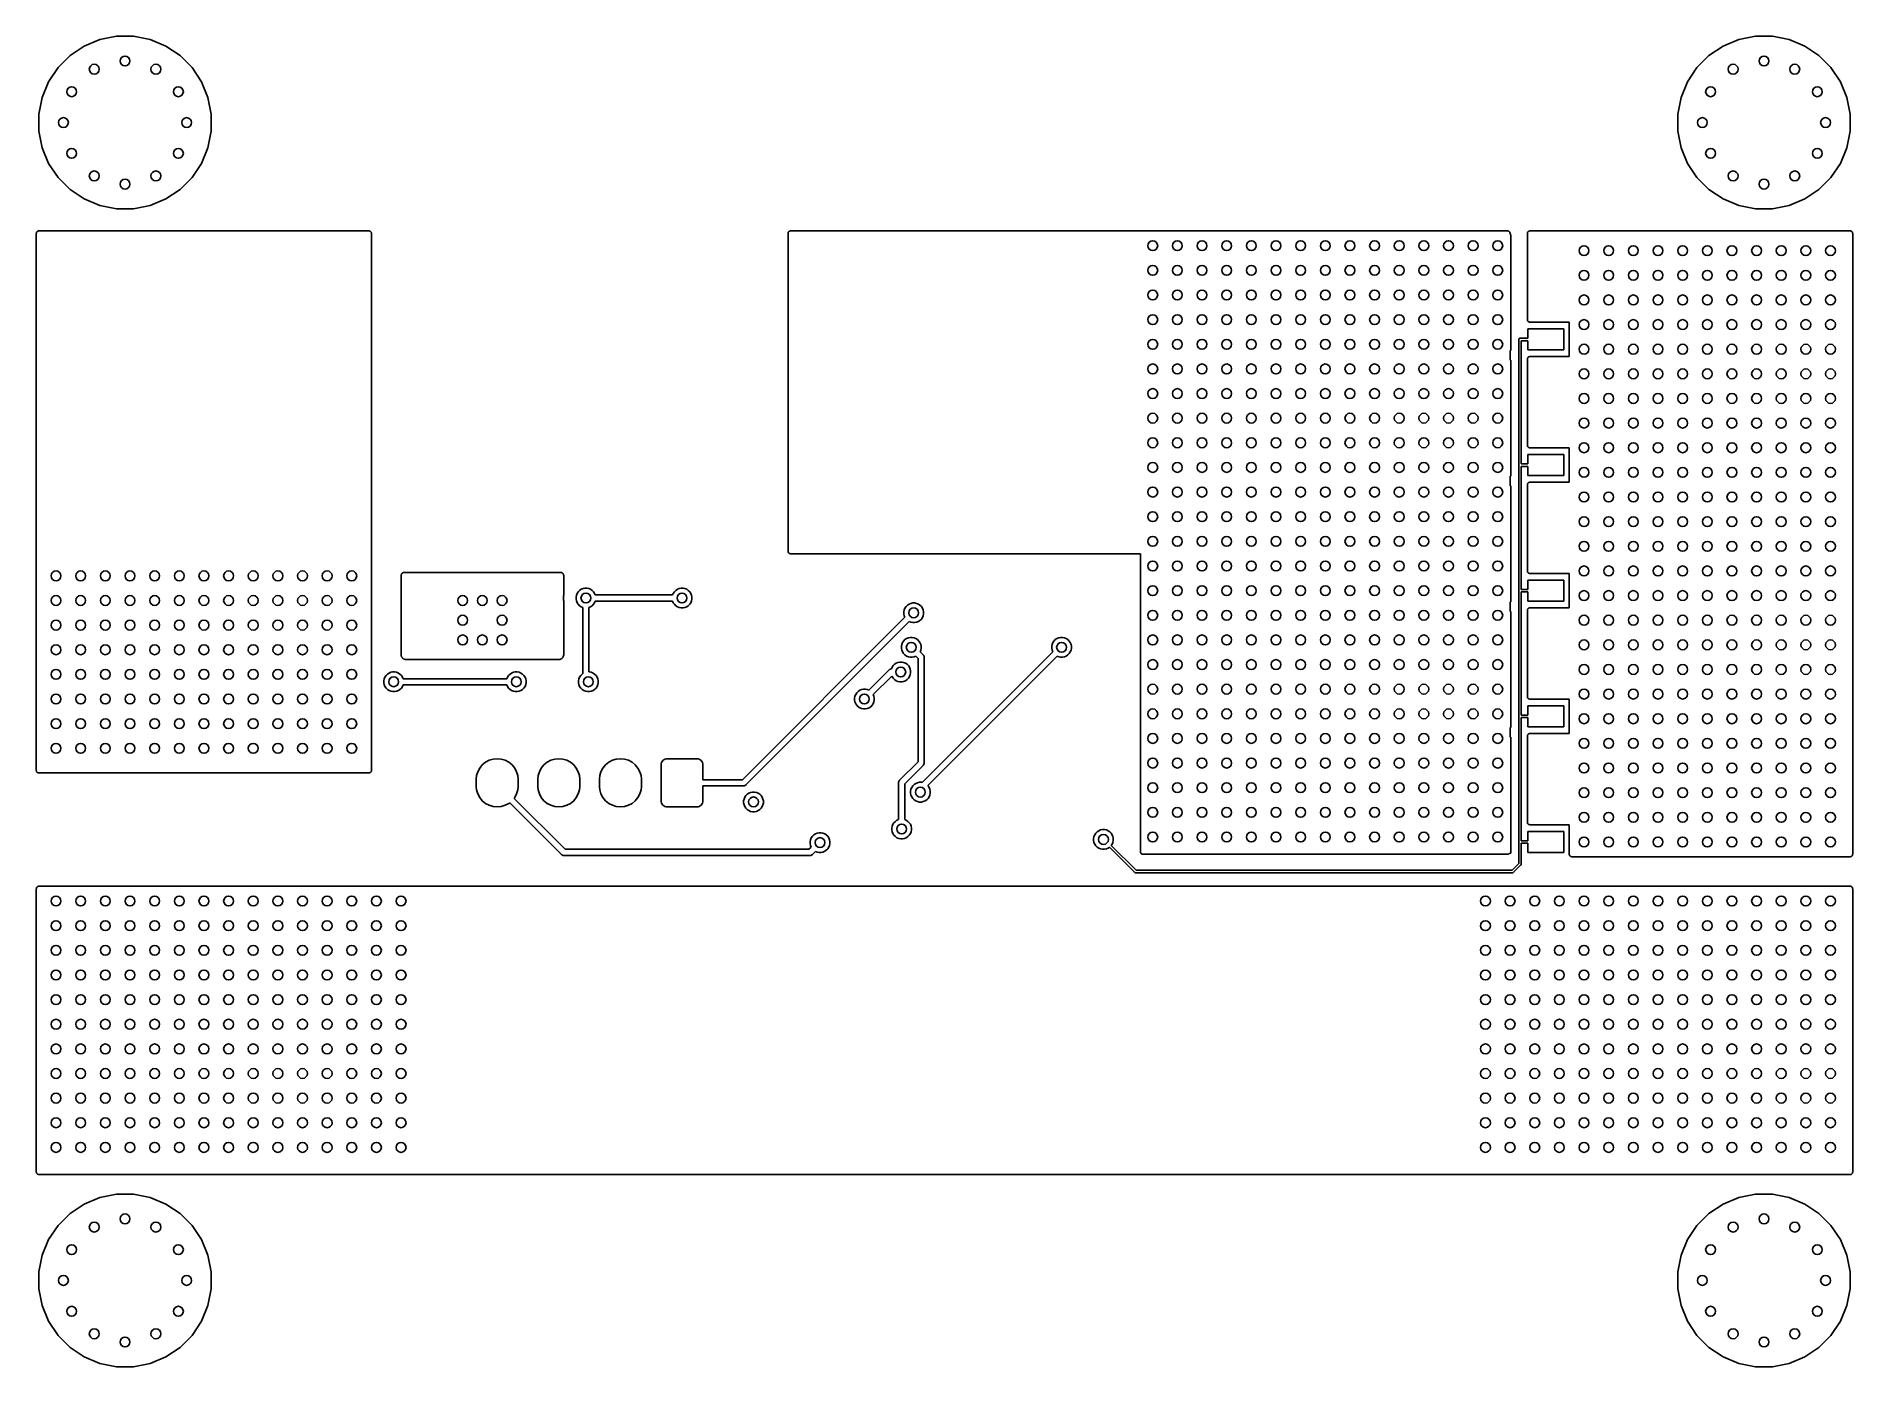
# Model space of a CAD drawing. Extents: x 73.2 to 146.9, y -82.5 to -28.5.
import ezdxf

# ---------------------------------------------------------------- set-up
doc = ezdxf.new("R2010")
doc.units = 0
doc.header["$MEASUREMENT"] = 0
doc.layers.add('BLACK', color=7, linetype='CONTINUOUS')

msp = doc.modelspace()

# ---------------------------------------------------------------- linework, layer by layer
at = {"layer": 'BLACK', "linetype": 'CONTINUOUS'}
for p, q in [((75.1421, -28.8983), (75.7791, -28.6345)), ((75.7791, -28.6345), (76.4553, -28.5)), ((76.4553, -28.5), (77.1447, -28.5)), ((77.1447, -28.5), (77.8209, -28.6345)), ((77.8209, -28.6345), (78.4579, -28.8983)), ((141.642, -28.8983), (142.279, -28.6345)), ((142.279, -28.6345), (142.955, -28.5)), ((142.955, -28.5), (143.645, -28.5)), ((143.645, -28.5), (144.321, -28.6345)), ((144.321, -28.6345), (144.958, -28.8983)), ((74.0814, -29.7689), (74.5689, -29.2814)), ((74.5689, -29.2814), (75.1421, -28.8983)), ((78.4579, -28.8983), (79.0311, -29.2814)), ((79.0311, -29.2814), (79.5186, -29.7689)), ((140.581, -29.7689), (141.069, -29.2814)), ((141.069, -29.2814), (141.642, -28.8983)), ((144.958, -28.8983), (145.531, -29.2814)), ((145.531, -29.2814), (146.019, -29.7689)), ((73.6983, -30.3421), (74.0814, -29.7689)), ((79.5186, -29.7689), (79.9017, -30.3421)), ((140.198, -30.3421), (140.581, -29.7689)), ((146.019, -29.7689), (146.402, -30.3421)), ((73.4345, -30.9791), (73.6983, -30.3421)), ((79.9017, -30.3421), (80.1655, -30.9791)), ((139.935, -30.9791), (140.198, -30.3421)), ((146.402, -30.3421), (146.665, -30.9791)), ((73.3, -31.6553), (73.4345, -30.9791)), ((73.3, -32.3447), (73.3, -31.6553)), ((80.1655, -30.9791), (80.3, -31.6553)), ((80.3, -31.6553), (80.3, -32.3447)), ((139.8, -31.6553), (139.935, -30.9791)), ((139.8, -32.3447), (139.8, -31.6553)), ((146.665, -30.9791), (146.8, -31.6553)), ((146.8, -31.6553), (146.8, -32.3447)), ((73.4345, -33.0209), (73.3, -32.3447)), ((80.3, -32.3447), (80.1655, -33.0209)), ((139.935, -33.0209), (139.8, -32.3447)), ((146.8, -32.3447), (146.665, -33.0209)), ((73.6983, -33.6579), (73.4345, -33.0209)), ((80.1655, -33.0209), (79.9017, -33.6579)), ((140.198, -33.6579), (139.935, -33.0209)), ((146.665, -33.0209), (146.402, -33.6579)), ((74.0814, -34.2311), (73.6983, -33.6579)), ((79.9017, -33.6579), (79.5186, -34.2311)), ((140.581, -34.2311), (140.198, -33.6579)), ((146.402, -33.6579), (146.019, -34.2311)), ((74.5689, -34.7186), (74.0814, -34.2311)), ((79.5186, -34.2311), (79.0311, -34.7186)), ((141.069, -34.7186), (140.581, -34.2311)), ((146.019, -34.2311), (145.531, -34.7186)), ((75.1421, -35.1017), (74.5689, -34.7186)), ((75.7791, -35.3655), (75.1421, -35.1017)), ((76.4553, -35.5), (75.7791, -35.3655)), ((77.8209, -35.3655), (77.1447, -35.5)), ((78.4579, -35.1017), (77.8209, -35.3655)), ((79.0311, -34.7186), (78.4579, -35.1017)), ((141.642, -35.1017), (141.069, -34.7186)), ((142.279, -35.3655), (141.642, -35.1017)), ((142.955, -35.5), (142.279, -35.3655)), ((144.321, -35.3655), (143.645, -35.5)), ((144.958, -35.1017), (144.321, -35.3655)), ((145.531, -34.7186), (144.958, -35.1017)), ((77.1447, -35.5), (76.4553, -35.5)), ((143.645, -35.5), (142.955, -35.5)), ((73.2, -36.4986), (73.2011, -36.4893)), ((73.2, -36.4993), (73.2, -36.4986)), ((73.2, -36.5), (73.2, -36.4993)), ((73.2, -36.4993), (73.2, -36.4993)), ((73.2, -36.4993), (73.2, -36.4993)), ((73.2, -58.3), (73.2, -36.5)), ((73.2011, -36.4893), (73.202, -36.4799)), ((73.202, -36.4799), (73.2021, -36.4796)), ((73.2021, -36.4796), (73.2022, -36.4792)), ((73.2022, -36.4792), (73.205, -36.4702)), ((73.205, -36.4702), (73.2078, -36.4612)), ((73.2078, -36.4612), (73.208, -36.4609)), ((73.208, -36.4609), (73.2081, -36.4606)), ((73.2081, -36.4606), (73.2126, -36.4523)), ((73.2126, -36.4523), (73.2171, -36.4441)), ((73.2171, -36.4441), (73.2173, -36.4438)), ((73.2173, -36.4438), (73.2175, -36.4435)), ((73.2175, -36.4435), (73.2235, -36.4363)), ((73.2235, -36.4363), (73.2295, -36.429)), ((73.2295, -36.429), (73.2298, -36.4288)), ((73.2298, -36.4288), (73.23, -36.4286)), ((73.23, -36.4286), (73.2373, -36.4227)), ((73.2373, -36.4227), (73.2447, -36.4167)), ((73.2447, -36.4167), (73.245, -36.4165)), ((73.245, -36.4165), (73.2452, -36.4163)), ((73.2452, -36.4163), (73.2535, -36.412)), ((73.2535, -36.412), (73.2619, -36.4075)), ((73.2619, -36.4075), (73.2622, -36.4074)), ((73.2622, -36.4074), (73.2625, -36.4073)), ((73.2625, -36.4073), (73.2715, -36.4046)), ((73.2715, -36.4046), (73.2806, -36.4019)), ((73.2806, -36.4019), (73.2809, -36.4019)), ((73.2809, -36.4019), (73.2813, -36.4018)), ((73.2813, -36.4018), (73.2907, -36.4009)), ((73.2907, -36.4009), (73.3, -36.4)), ((73.3, -36.4), (86.7, -36.4)), ((86.7, -36.4), (86.7007, -36.4)), ((86.7007, -36.4), (86.7007, -36.4)), ((86.7007, -36.4), (86.7007, -36.4)), ((86.7007, -36.4), (86.7014, -36.4)), ((86.7014, -36.4), (86.7107, -36.4011)), ((86.7107, -36.4011), (86.7201, -36.402)), ((86.7201, -36.402), (86.7204, -36.4021)), ((86.7204, -36.4021), (86.7208, -36.4022)), ((86.7208, -36.4022), (86.7298, -36.405)), ((86.7298, -36.405), (86.7388, -36.4078)), ((86.7388, -36.4078), (86.7391, -36.408)), ((86.7391, -36.408), (86.7394, -36.4081)), ((86.7394, -36.4081), (86.7477, -36.4126)), ((86.7477, -36.4126), (86.7559, -36.4171)), ((86.7559, -36.4171), (86.7562, -36.4173)), ((86.7562, -36.4173), (86.7565, -36.4175)), ((86.7565, -36.4175), (86.7637, -36.4235)), ((86.7637, -36.4235), (86.771, -36.4295)), ((86.771, -36.4295), (86.7712, -36.4298)), ((86.7712, -36.4298), (86.7714, -36.43)), ((86.7714, -36.43), (86.7773, -36.4373)), ((86.7773, -36.4373), (86.7833, -36.4447)), ((86.7833, -36.4447), (86.7835, -36.445)), ((86.7835, -36.445), (86.7837, -36.4452)), ((86.7837, -36.4452), (86.788, -36.4535)), ((86.788, -36.4535), (86.7925, -36.4619)), ((86.7925, -36.4619), (86.7926, -36.4622)), ((86.7926, -36.4622), (86.7927, -36.4625)), ((86.7927, -36.4625), (86.7954, -36.4715)), ((86.7954, -36.4715), (86.7981, -36.4806)), ((86.7981, -36.4806), (86.7981, -36.4809)), ((86.7981, -36.4809), (86.7982, -36.4813)), ((86.7982, -36.4813), (86.7991, -36.4907)), ((86.7991, -36.4907), (86.8, -36.5)), ((86.8, -36.5), (86.8, -58.3)), ((103.7, -36.4986), (103.701, -36.4893)), ((103.7, -36.4993), (103.7, -36.4986)), ((103.7, -36.5), (103.7, -36.4993)), ((103.7, -36.4993), (103.7, -36.4993)), ((103.7, -36.4993), (103.7, -36.4993)), ((103.7, -49.4), (103.7, -36.5)), ((103.701, -36.4893), (103.702, -36.4799)), ((103.702, -36.4792), (103.705, -36.4702)), ((103.702, -36.4796), (103.702, -36.4792)), ((103.702, -36.4799), (103.702, -36.4796)), ((103.705, -36.4702), (103.708, -36.4612)), ((103.708, -36.4606), (103.713, -36.4523)), ((103.708, -36.4609), (103.708, -36.4606)), ((103.708, -36.4612), (103.708, -36.4609)), ((103.713, -36.4523), (103.717, -36.4441)), ((103.717, -36.4435), (103.724, -36.4363)), ((103.717, -36.4438), (103.717, -36.4435)), ((103.717, -36.4441), (103.717, -36.4438)), ((103.724, -36.4363), (103.73, -36.429)), ((103.73, -36.4286), (103.737, -36.4227)), ((103.73, -36.4288), (103.73, -36.4286)), ((103.73, -36.429), (103.73, -36.4288)), ((103.737, -36.4227), (103.745, -36.4167)), ((103.745, -36.4163), (103.754, -36.412)), ((103.745, -36.4165), (103.745, -36.4163)), ((103.745, -36.4167), (103.745, -36.4165)), ((103.754, -36.412), (103.762, -36.4075)), ((103.762, -36.4074), (103.763, -36.4073)), ((103.762, -36.4075), (103.762, -36.4074)), ((103.763, -36.4073), (103.772, -36.4046)), ((103.772, -36.4046), (103.781, -36.4019)), ((103.781, -36.4018), (103.791, -36.4009)), ((103.781, -36.4019), (103.781, -36.4018)), ((103.781, -36.4019), (103.781, -36.4019)), ((103.791, -36.4009), (103.8, -36.4)), ((103.8, -36.4), (132.9, -36.4)), ((132.9, -36.4), (132.901, -36.4)), ((132.901, -36.4), (132.901, -36.4)), ((132.901, -36.4), (132.901, -36.4)), ((132.901, -36.4), (132.901, -36.4)), ((132.901, -36.4), (132.911, -36.4011)), ((132.911, -36.4011), (132.92, -36.402)), ((132.92, -36.402), (132.92, -36.4021)), ((132.92, -36.4021), (132.921, -36.4022)), ((132.921, -36.4022), (132.93, -36.405)), ((132.93, -36.405), (132.939, -36.4078)), ((132.939, -36.4078), (132.939, -36.408)), ((132.939, -36.408), (132.939, -36.4081)), ((132.939, -36.4081), (132.948, -36.4126)), ((132.948, -36.4126), (132.956, -36.4171)), ((132.956, -36.4171), (132.956, -36.4173)), ((132.956, -36.4173), (132.956, -36.4175)), ((132.956, -36.4175), (132.964, -36.4235)), ((132.964, -36.4235), (132.971, -36.4295)), ((132.971, -36.4295), (132.971, -36.4298)), ((132.971, -36.4298), (132.971, -36.43)), ((132.971, -36.43), (132.977, -36.4373)), ((132.977, -36.4373), (132.983, -36.4447)), ((132.983, -36.4447), (132.983, -36.445)), ((132.983, -36.445), (132.984, -36.4452)), ((132.984, -36.4452), (132.988, -36.4535)), ((132.988, -36.4535), (132.992, -36.4619)), ((132.992, -36.4619), (132.993, -36.4622)), ((132.993, -36.4622), (132.993, -36.4625)), ((132.993, -36.4625), (132.995, -36.4715)), ((132.995, -36.4715), (132.998, -36.4806)), ((132.998, -36.4806), (132.998, -36.4809)), ((132.998, -36.4809), (132.998, -36.4813)), ((132.998, -36.4813), (132.999, -36.4907)), ((132.999, -36.4907), (133, -36.5)), ((133, -36.5), (133, -36.55)), ((133, -36.55), (133.025, -36.55)), ((133.025, -36.55), (133.025, -41.25)), ((133.7, -36.4986), (133.701, -36.4893)), ((133.7, -36.4993), (133.7, -36.4986)), ((133.7, -36.5), (133.7, -36.4993)), ((133.7, -36.4993), (133.7, -36.4993)), ((133.7, -36.4993), (133.7, -36.4993)), ((133.7, -40), (133.7, -36.5)), ((133.701, -36.4893), (133.702, -36.4799)), ((133.702, -36.4792), (133.705, -36.4702)), ((133.702, -36.4796), (133.702, -36.4792)), ((133.702, -36.4799), (133.702, -36.4796)), ((133.705, -36.4702), (133.708, -36.4612)), ((133.708, -36.4606), (133.713, -36.4523)), ((133.708, -36.4609), (133.708, -36.4606)), ((133.708, -36.4612), (133.708, -36.4609)), ((133.713, -36.4523), (133.717, -36.4441)), ((133.717, -36.4441), (133.718, -36.4438)), ((133.718, -36.4435), (133.724, -36.4363)), ((133.718, -36.4438), (133.718, -36.4435)), ((133.724, -36.4363), (133.73, -36.429)), ((133.73, -36.4286), (133.738, -36.4227)), ((133.73, -36.4288), (133.73, -36.4286)), ((133.73, -36.429), (133.73, -36.4288)), ((133.738, -36.4227), (133.745, -36.4167)), ((133.745, -36.4165), (133.746, -36.4163)), ((133.745, -36.4167), (133.745, -36.4165)), ((133.746, -36.4163), (133.754, -36.412)), ((133.754, -36.412), (133.762, -36.4075)), ((133.762, -36.4075), (133.763, -36.4074)), ((133.763, -36.4073), (133.772, -36.4046)), ((133.763, -36.4074), (133.763, -36.4073)), ((133.772, -36.4046), (133.781, -36.4019)), ((133.781, -36.4019), (133.782, -36.4018)), ((133.781, -36.4019), (133.781, -36.4019)), ((133.782, -36.4018), (133.791, -36.4009)), ((133.791, -36.4009), (133.8, -36.4)), ((133.8, -36.4), (146.8, -36.4)), ((146.8, -36.4), (146.801, -36.4)), ((146.801, -36.4), (146.801, -36.4)), ((146.801, -36.4), (146.801, -36.4)), ((146.801, -36.4), (146.801, -36.4)), ((146.801, -36.4), (146.811, -36.4011)), ((146.811, -36.4011), (146.82, -36.402)), ((146.82, -36.402), (146.82, -36.4021)), ((146.82, -36.4021), (146.821, -36.4022)), ((146.821, -36.4022), (146.83, -36.405)), ((146.83, -36.405), (146.839, -36.4078)), ((146.839, -36.4078), (146.839, -36.408)), ((146.839, -36.408), (146.839, -36.4081)), ((146.839, -36.4081), (146.848, -36.4126)), ((146.848, -36.4126), (146.856, -36.4171)), ((146.856, -36.4171), (146.856, -36.4173)), ((146.856, -36.4173), (146.856, -36.4175)), ((146.856, -36.4175), (146.864, -36.4235)), ((146.864, -36.4235), (146.871, -36.4295)), ((146.871, -36.4295), (146.871, -36.4298)), ((146.871, -36.4298), (146.871, -36.43)), ((146.871, -36.43), (146.877, -36.4373)), ((146.877, -36.4373), (146.883, -36.4447)), ((146.883, -36.4447), (146.883, -36.445)), ((146.883, -36.445), (146.884, -36.4452)), ((146.884, -36.4452), (146.888, -36.4535)), ((146.888, -36.4535), (146.892, -36.4619)), ((146.892, -36.4619), (146.893, -36.4622)), ((146.893, -36.4622), (146.893, -36.4625)), ((146.893, -36.4625), (146.895, -36.4715)), ((146.895, -36.4715), (146.898, -36.4806)), ((146.898, -36.4806), (146.898, -36.4809)), ((146.898, -36.4809), (146.898, -36.4813)), ((146.898, -36.4813), (146.899, -36.4907)), ((146.899, -36.4907), (146.9, -36.5)), ((146.9, -36.5), (146.9, -61.7)), ((133.701, -40.0093), (133.7, -40)), ((133.702, -40.0187), (133.701, -40.0093)), ((133.702, -40.0191), (133.702, -40.0187)), ((133.702, -40.0194), (133.702, -40.0191)), ((133.705, -40.0285), (133.702, -40.0194)), ((133.708, -40.0375), (133.705, -40.0285)), ((133.708, -40.0378), (133.708, -40.0375)), ((133.708, -40.0381), (133.708, -40.0378)), ((133.712, -40.0465), (133.708, -40.0381)), ((133.717, -40.0548), (133.712, -40.0465)), ((133.717, -40.055), (133.717, -40.0548)), ((133.717, -40.0553), (133.717, -40.055)), ((133.723, -40.0626), (133.717, -40.0553)), ((133.729, -40.07), (133.723, -40.0626)), ((133.725, -40.755), (133.725, -40.38)), ((133.725, -40.38), (135.175, -40.38)), ((133.729, -40.0702), (133.729, -40.07)), ((133.729, -40.0705), (133.729, -40.0702)), ((133.737, -40.0765), (133.729, -40.0705)), ((133.744, -40.0825), (133.737, -40.0765)), ((133.744, -40.0827), (133.744, -40.0825)), ((133.744, -40.0829), (133.744, -40.0827)), ((133.753, -40.0874), (133.744, -40.0829)), ((133.761, -40.0919), (133.753, -40.0874)), ((133.761, -40.092), (133.761, -40.0919)), ((133.762, -40.0922), (133.761, -40.092)), ((133.771, -40.095), (133.762, -40.0922)), ((133.779, -40.0978), (133.771, -40.095)), ((133.78, -40.0979), (133.779, -40.0978)), ((133.78, -40.098), (133.78, -40.0979)), ((133.79, -40.0989), (133.78, -40.098)), ((133.799, -40.1), (133.79, -40.0989)), ((133.8, -40.1), (133.799, -40.1)), ((135.395, -40.1), (133.8, -40.1)), ((133.8, -40.1), (133.8, -40.1)), ((133.8, -40.1), (133.8, -40.1)), ((133.8, -40.1), (133.8, -40.1)), ((135.175, -40.38), (135.175, -41.23)), ((135.4, -40.1004), (135.395, -40.1)), ((135.4, -40.1049), (135.4, -40.1004)), ((135.4, -41.4951), (135.4, -40.1049)), ((133.025, -41.25), (133, -41.25)), ((133, -41.25), (133, -41.65)), ((133.355, -40.805), (133.356, -40.7952)), ((133.355, -40.8074), (133.355, -40.805)), ((133.355, -45.8925), (133.355, -40.8074)), ((133.356, -40.7952), (133.359, -40.7858)), ((133.359, -40.7858), (133.363, -40.7771)), ((133.363, -40.7771), (133.369, -40.7695)), ((133.369, -40.7695), (133.377, -40.7632)), ((133.377, -40.7632), (133.386, -40.7586)), ((133.386, -40.7586), (133.395, -40.7557)), ((133.395, -40.7557), (133.403, -40.755)), ((133.403, -40.755), (133.405, -40.7548)), ((133.405, -40.7548), (133.407, -40.755)), ((133.407, -40.755), (133.725, -40.755)), ((133.725, -40.855), (133.455, -40.855)), ((133.455, -40.855), (133.455, -45.855)), ((133.725, -41.23), (133.725, -40.855)), ((135.175, -41.23), (133.725, -41.23)), ((133, -41.65), (133.025, -41.65)), ((133.025, -41.65), (133.025, -46.35)), ((133.7, -41.5986), (133.701, -41.5893)), ((133.7, -41.5993), (133.7, -41.5986)), ((133.7, -41.6), (133.7, -41.5993)), ((133.7, -41.5993), (133.7, -41.5993)), ((133.7, -41.5993), (133.7, -41.5993)), ((133.7, -45.1), (133.7, -41.6)), ((133.701, -41.5893), (133.702, -41.5799)), ((133.702, -41.5792), (133.705, -41.5702)), ((133.702, -41.5796), (133.702, -41.5792)), ((133.702, -41.5799), (133.702, -41.5796)), ((133.705, -41.5702), (133.708, -41.5612)), ((133.708, -41.5606), (133.713, -41.5523)), ((133.708, -41.5609), (133.708, -41.5606)), ((133.708, -41.5612), (133.708, -41.5609)), ((133.713, -41.5523), (133.717, -41.5441)), ((133.717, -41.5441), (133.718, -41.5438)), ((133.718, -41.5435), (133.724, -41.5363)), ((133.718, -41.5438), (133.718, -41.5435)), ((133.724, -41.5363), (133.73, -41.529)), ((133.73, -41.5286), (133.738, -41.5227)), ((133.73, -41.5288), (133.73, -41.5286)), ((133.73, -41.529), (133.73, -41.5288)), ((133.738, -41.5227), (133.745, -41.5167)), ((133.745, -41.5165), (133.746, -41.5163)), ((133.745, -41.5167), (133.745, -41.5165)), ((133.746, -41.5163), (133.754, -41.512)), ((133.754, -41.512), (133.762, -41.5075)), ((133.762, -41.5075), (133.763, -41.5074)), ((133.763, -41.5073), (133.772, -41.5046)), ((133.763, -41.5074), (133.763, -41.5073)), ((133.772, -41.5046), (133.781, -41.5019)), ((133.781, -41.5019), (133.782, -41.5018)), ((133.781, -41.5019), (133.781, -41.5019)), ((133.782, -41.5018), (133.791, -41.5009)), ((133.791, -41.5009), (133.8, -41.5)), ((133.8, -41.5), (135.395, -41.5)), ((135.395, -41.5), (135.4, -41.4996)), ((135.4, -41.4996), (135.4, -41.4951)), ((133.701, -45.1093), (133.7, -45.1)), ((133.702, -45.1187), (133.701, -45.1093)), ((133.702, -45.1191), (133.702, -45.1187)), ((133.702, -45.1194), (133.702, -45.1191)), ((133.705, -45.1285), (133.702, -45.1194)), ((133.708, -45.1375), (133.705, -45.1285)), ((133.708, -45.1378), (133.708, -45.1375)), ((133.708, -45.1381), (133.708, -45.1378)), ((133.712, -45.1465), (133.708, -45.1381)), ((133.717, -45.1548), (133.712, -45.1465)), ((133.717, -45.155), (133.717, -45.1548)), ((133.717, -45.1553), (133.717, -45.155)), ((133.723, -45.1626), (133.717, -45.1553)), ((133.729, -45.17), (133.723, -45.1626)), ((133.725, -45.855), (133.725, -45.48)), ((133.725, -45.48), (135.175, -45.48)), ((133.729, -45.1702), (133.729, -45.17)), ((133.729, -45.1705), (133.729, -45.1702)), ((133.737, -45.1765), (133.729, -45.1705)), ((133.744, -45.1825), (133.737, -45.1765)), ((133.744, -45.1827), (133.744, -45.1825)), ((133.744, -45.1829), (133.744, -45.1827)), ((133.753, -45.1874), (133.744, -45.1829)), ((133.761, -45.1919), (133.753, -45.1874)), ((133.761, -45.192), (133.761, -45.1919)), ((133.762, -45.1922), (133.761, -45.192)), ((133.771, -45.195), (133.762, -45.1922)), ((133.779, -45.1978), (133.771, -45.195)), ((133.78, -45.1979), (133.779, -45.1978)), ((133.78, -45.198), (133.78, -45.1979)), ((133.79, -45.1989), (133.78, -45.198)), ((133.799, -45.2), (133.79, -45.1989)), ((133.8, -45.2), (133.799, -45.2)), ((135.395, -45.2), (133.8, -45.2)), ((133.8, -45.2), (133.8, -45.2)), ((133.8, -45.2), (133.8, -45.2)), ((133.8, -45.2), (133.8, -45.2)), ((135.175, -45.48), (135.175, -46.33)), ((135.4, -45.2004), (135.395, -45.2)), ((135.4, -45.2049), (135.4, -45.2004)), ((135.4, -46.5951), (135.4, -45.2049)), ((133.025, -46.35), (133, -46.35)), ((133, -46.35), (133, -46.75)), ((133.355, -45.8926), (133.355, -45.8925)), ((133.355, -45.895), (133.355, -45.8926)), ((133.355, -45.8974), (133.355, -45.895)), ((133.355, -50.9925), (133.355, -45.8974)), ((133.455, -45.855), (133.725, -45.855)), ((133.725, -45.955), (133.455, -45.955)), ((133.455, -45.955), (133.455, -50.955)), ((133.725, -46.33), (133.725, -45.955)), ((135.175, -46.33), (133.725, -46.33)), ((133, -46.75), (133.025, -46.75)), ((133.025, -46.75), (133.025, -51.45)), ((133.7, -46.6986), (133.701, -46.6893)), ((133.7, -46.6993), (133.7, -46.6986)), ((133.7, -46.7), (133.7, -46.6993)), ((133.7, -46.6993), (133.7, -46.6993)), ((133.7, -46.6993), (133.7, -46.6993)), ((133.7, -50.2), (133.7, -46.7)), ((133.701, -46.6893), (133.702, -46.6799)), ((133.702, -46.6792), (133.705, -46.6702)), ((133.702, -46.6796), (133.702, -46.6792)), ((133.702, -46.6799), (133.702, -46.6796)), ((133.705, -46.6702), (133.708, -46.6612)), ((133.708, -46.6606), (133.713, -46.6523)), ((133.708, -46.6609), (133.708, -46.6606)), ((133.708, -46.6612), (133.708, -46.6609)), ((133.713, -46.6523), (133.717, -46.6441)), ((133.717, -46.6441), (133.718, -46.6438)), ((133.718, -46.6435), (133.724, -46.6363)), ((133.718, -46.6438), (133.718, -46.6435)), ((133.724, -46.6363), (133.73, -46.629)), ((133.73, -46.6286), (133.738, -46.6227)), ((133.73, -46.6288), (133.73, -46.6286)), ((133.73, -46.629), (133.73, -46.6288)), ((133.738, -46.6227), (133.745, -46.6167)), ((133.745, -46.6165), (133.746, -46.6163)), ((133.745, -46.6167), (133.745, -46.6165)), ((133.746, -46.6163), (133.754, -46.612)), ((133.754, -46.612), (133.762, -46.6075)), ((133.762, -46.6075), (133.763, -46.6074)), ((133.763, -46.6073), (133.772, -46.6046)), ((133.763, -46.6074), (133.763, -46.6073)), ((133.772, -46.6046), (133.781, -46.6019)), ((133.781, -46.6019), (133.782, -46.6018)), ((133.781, -46.6019), (133.781, -46.6019)), ((133.782, -46.6018), (133.791, -46.6009)), ((133.791, -46.6009), (133.8, -46.6)), ((133.8, -46.6), (135.395, -46.6)), ((135.395, -46.6), (135.4, -46.5996)), ((135.4, -46.5996), (135.4, -46.5951)), ((103.701, -49.4093), (103.7, -49.4)), ((103.702, -49.4187), (103.701, -49.4093)), ((103.702, -49.4191), (103.702, -49.4187)), ((103.702, -49.4194), (103.702, -49.4191)), ((103.705, -49.4285), (103.702, -49.4194)), ((103.707, -49.4375), (103.705, -49.4285)), ((103.707, -49.4378), (103.707, -49.4375)), ((103.708, -49.4381), (103.707, -49.4378)), ((103.712, -49.4465), (103.708, -49.4381)), ((103.716, -49.4548), (103.712, -49.4465)), ((103.717, -49.455), (103.716, -49.4548)), ((103.717, -49.4553), (103.717, -49.455)), ((103.723, -49.4626), (103.717, -49.4553)), ((103.729, -49.47), (103.723, -49.4626)), ((103.729, -49.4702), (103.729, -49.47)), ((103.729, -49.4705), (103.729, -49.4702)), ((103.736, -49.4765), (103.729, -49.4705)), ((103.744, -49.4825), (103.736, -49.4765)), ((103.744, -49.4827), (103.744, -49.4825)), ((103.744, -49.4829), (103.744, -49.4827)), ((103.752, -49.4874), (103.744, -49.4829)), ((103.761, -49.4919), (103.752, -49.4874)), ((103.761, -49.492), (103.761, -49.4919)), ((103.761, -49.4922), (103.761, -49.492)), ((103.77, -49.495), (103.761, -49.4922)), ((103.779, -49.4978), (103.77, -49.495)), ((103.78, -49.4979), (103.779, -49.4978)), ((103.78, -49.498), (103.78, -49.4979)), ((103.789, -49.4989), (103.78, -49.498)), ((103.799, -49.5), (103.789, -49.4989)), ((103.8, -49.5), (103.799, -49.5)), ((103.799, -49.5), (103.799, -49.5)), ((103.799, -49.5), (103.799, -49.5)), ((103.799, -49.5), (103.799, -49.5)), ((117.995, -49.5), (103.8, -49.5)), ((118, -49.5004), (117.995, -49.5)), ((118, -49.5049), (118, -49.5004)), ((118, -61.6), (118, -49.5049)), ((88, -50.4107), (88.0013, -50.3992)), ((88, -50.4124), (88, -50.4107)), ((88, -50.4125), (88, -50.4124)), ((88, -50.4124), (88, -50.4124)), ((88, -50.4124), (88, -50.4124)), ((88, -53.5875), (88, -50.4125)), ((88.0013, -50.3992), (88.0024, -50.3877)), ((88.0024, -50.3877), (88.0079, -50.3602)), ((88.0079, -50.3602), (88.0081, -50.3595)), ((88.0081, -50.3594), (88.0083, -50.3585)), ((88.0081, -50.3595), (88.0081, -50.3594)), ((88.0081, -50.3595), (88.0081, -50.3595)), ((88.0083, -50.3585), (88.0119, -50.3471)), ((88.0119, -50.3471), (88.0154, -50.3358)), ((88.0154, -50.3358), (88.0156, -50.3353)), ((88.0156, -50.3353), (88.0158, -50.3349)), ((88.0158, -50.3349), (88.0215, -50.3245)), ((88.0215, -50.3245), (88.0272, -50.314)), ((88.0272, -50.314), (88.0275, -50.3136)), ((88.0275, -50.3136), (88.0277, -50.3132)), ((88.0277, -50.3132), (88.0354, -50.3041)), ((88.0354, -50.3041), (88.043, -50.2949)), ((88.043, -50.2949), (88.0434, -50.2946)), ((88.0434, -50.2946), (88.0437, -50.2942)), ((88.0437, -50.2942), (88.0529, -50.2868)), ((88.0529, -50.2868), (88.0622, -50.2792)), ((88.0622, -50.2792), (88.0626, -50.279)), ((88.0626, -50.279), (88.063, -50.2787)), ((88.063, -50.2787), (88.0736, -50.2732)), ((88.0736, -50.2732), (88.0841, -50.2676)), ((88.0841, -50.2676), (88.0846, -50.2674)), ((88.0846, -50.2674), (88.085, -50.2672)), ((88.085, -50.2672), (88.0964, -50.2639)), ((88.0964, -50.2639), (88.1078, -50.2604)), ((88.1078, -50.2604), (88.1083, -50.2604)), ((88.1083, -50.2604), (88.1088, -50.2602)), ((88.1088, -50.2602), (88.1206, -50.2592)), ((88.1206, -50.2592), (88.1325, -50.258)), ((88.1325, -50.258), (94.4675, -50.258)), ((94.4675, -50.258), (94.4683, -50.258)), ((94.4683, -50.258), (94.4683, -50.258)), ((94.4683, -50.258), (94.4683, -50.258)), ((94.4683, -50.258), (94.4693, -50.258)), ((94.4693, -50.258), (94.4811, -50.2593)), ((94.4811, -50.2593), (94.493, -50.2606)), ((94.493, -50.2606), (94.4934, -50.2607)), ((94.4934, -50.2607), (94.4939, -50.2608)), ((94.4939, -50.2608), (94.5053, -50.2644)), ((94.5053, -50.2644), (94.5166, -50.2679)), ((94.5166, -50.2679), (94.5171, -50.2681)), ((94.5171, -50.2681), (94.5176, -50.2683)), ((94.5176, -50.2683), (94.528, -50.274)), ((94.528, -50.274), (94.5385, -50.2796)), ((94.5385, -50.2796), (94.5388, -50.28)), ((94.5388, -50.28), (94.5393, -50.2802)), ((94.5393, -50.2802), (94.5484, -50.2878)), ((94.5484, -50.2878), (94.5576, -50.2954)), ((94.5576, -50.2954), (94.5579, -50.2958)), ((94.5579, -50.2958), (94.5583, -50.2961)), ((94.5583, -50.2961), (94.5657, -50.3054)), ((94.5657, -50.3054), (94.5732, -50.3146)), ((94.5732, -50.3146), (94.5735, -50.3151)), ((94.5735, -50.3151), (94.5738, -50.3155)), ((94.5738, -50.3155), (94.5793, -50.326)), ((94.5793, -50.326), (94.5849, -50.3365)), ((94.5849, -50.3365), (94.585, -50.337)), ((94.585, -50.337), (94.5853, -50.3374)), ((94.5853, -50.3374), (94.5886, -50.3487)), ((94.5886, -50.3487), (94.5921, -50.3602)), ((94.5921, -50.3602), (94.5976, -50.3877)), ((94.5976, -50.3877), (94.5979, -50.3895)), ((94.5979, -50.3895), (94.5989, -50.401)), ((94.5989, -50.401), (94.6, -50.4125)), ((94.6, -50.4125), (94.6, -51.1578)), ((133.701, -50.2093), (133.7, -50.2)), ((133.702, -50.2187), (133.701, -50.2093)), ((133.702, -50.2191), (133.702, -50.2187)), ((133.702, -50.2194), (133.702, -50.2191)), ((133.705, -50.2285), (133.702, -50.2194)), ((133.708, -50.2375), (133.705, -50.2285)), ((133.708, -50.2378), (133.708, -50.2375)), ((133.708, -50.2381), (133.708, -50.2378)), ((133.712, -50.2465), (133.708, -50.2381)), ((133.717, -50.2548), (133.712, -50.2465)), ((133.717, -50.255), (133.717, -50.2548)), ((133.717, -50.2553), (133.717, -50.255)), ((133.723, -50.2626), (133.717, -50.2553)), ((133.729, -50.27), (133.723, -50.2626)), ((133.725, -50.955), (133.725, -50.58)), ((133.725, -50.58), (135.175, -50.58)), ((133.729, -50.2702), (133.729, -50.27)), ((133.729, -50.2705), (133.729, -50.2702)), ((133.737, -50.2765), (133.729, -50.2705)), ((133.744, -50.2825), (133.737, -50.2765)), ((133.744, -50.2827), (133.744, -50.2825)), ((133.744, -50.2829), (133.744, -50.2827)), ((133.753, -50.2874), (133.744, -50.2829)), ((133.761, -50.2919), (133.753, -50.2874)), ((133.761, -50.292), (133.761, -50.2919)), ((133.762, -50.2922), (133.761, -50.292)), ((133.771, -50.295), (133.762, -50.2922)), ((133.779, -50.2978), (133.771, -50.295)), ((133.78, -50.2979), (133.779, -50.2978)), ((133.78, -50.298), (133.78, -50.2979)), ((133.79, -50.2989), (133.78, -50.298)), ((133.799, -50.3), (133.79, -50.2989)), ((133.8, -50.3), (133.799, -50.3)), ((135.395, -50.3), (133.8, -50.3)), ((133.8, -50.3), (133.8, -50.3)), ((133.8, -50.3), (133.8, -50.3)), ((133.8, -50.3), (133.8, -50.3)), ((135.175, -50.58), (135.175, -51.43)), ((135.4, -50.3004), (135.395, -50.3)), ((135.4, -50.3049), (135.4, -50.3004)), ((135.4, -51.6951), (135.4, -50.3049)), ((94.5976, -51.1826), (94.592, -51.2106)), ((94.592, -51.2106), (94.592, -51.3894)), ((94.592, -51.3894), (94.5976, -51.4174)), ((94.5987, -51.1711), (94.5976, -51.1826)), ((94.5976, -51.4174), (94.5979, -51.4191)), ((94.5979, -51.4191), (94.5989, -51.4307)), ((94.6, -51.1596), (94.5987, -51.1711)), ((94.5989, -51.4307), (94.6, -51.4422)), ((94.6, -51.1578), (94.6, -51.1579)), ((94.6, -51.1579), (94.6, -51.158)), ((94.6, -51.158), (94.6, -51.158)), ((94.6, -51.158), (94.6, -51.1596)), ((94.6, -51.4422), (94.6, -53.5875)), ((95.1, -51.2606), (95.1154, -51.1833)), ((95.1, -51.3394), (95.1, -51.2606)), ((95.1154, -51.4167), (95.1, -51.3394)), ((95.1154, -51.1833), (95.1455, -51.1105)), ((95.1455, -51.4895), (95.1154, -51.4167)), ((95.1455, -51.1105), (95.1893, -51.045)), ((95.1893, -51.555), (95.1455, -51.4895)), ((95.1893, -51.045), (95.245, -50.9893)), ((95.245, -51.6107), (95.1893, -51.555)), ((95.245, -50.9893), (95.3105, -50.9455)), ((95.3105, -50.9455), (95.3833, -50.9154)), ((95.3833, -50.9154), (95.4606, -50.9)), ((95.4606, -50.9), (95.5394, -50.9)), ((95.5394, -50.9), (95.6167, -50.9154)), ((95.6167, -50.9154), (95.6895, -50.9455)), ((95.6895, -50.9455), (95.755, -50.9893)), ((95.755, -50.9893), (95.8107, -51.045)), ((95.8107, -51.555), (95.755, -51.6107)), ((95.8107, -51.045), (95.8545, -51.1105)), ((95.8545, -51.4895), (95.8107, -51.555)), ((95.8545, -51.1105), (95.8812, -51.175)), ((95.8812, -51.425), (95.8545, -51.4895)), ((95.8812, -51.175), (99.0188, -51.175)), ((99.0188, -51.425), (95.8812, -51.425)), ((99.0188, -51.175), (99.0455, -51.1105)), ((99.0455, -51.4895), (99.0188, -51.425)), ((99.0455, -51.1105), (99.0893, -51.045)), ((99.0893, -51.555), (99.0455, -51.4895)), ((99.0893, -51.045), (99.145, -50.9893)), ((99.145, -51.6107), (99.0893, -51.555)), ((99.145, -50.9893), (99.2105, -50.9455)), ((99.2105, -50.9455), (99.2833, -50.9154)), ((99.2833, -50.9154), (99.3606, -50.9)), ((99.3606, -50.9), (99.4394, -50.9)), ((99.4394, -50.9), (99.5167, -50.9154)), ((99.5167, -50.9154), (99.5895, -50.9455)), ((99.5895, -50.9455), (99.655, -50.9893)), ((99.655, -50.9893), (99.7107, -51.045)), ((99.7107, -51.555), (99.655, -51.6107)), ((99.7107, -51.045), (99.7545, -51.1105)), ((99.7545, -51.4895), (99.7107, -51.555)), ((99.7545, -51.1105), (99.7846, -51.1833)), ((99.7846, -51.4167), (99.7545, -51.4895)), ((99.7846, -51.1833), (99.8, -51.2606)), ((99.8, -51.3394), (99.7846, -51.4167)), ((99.8, -51.2606), (99.8, -51.3394)), ((108.489, -51.645), (108.545, -51.5893)), ((108.545, -51.5893), (108.611, -51.5455)), ((108.611, -51.5455), (108.683, -51.5154)), ((108.683, -51.5154), (108.761, -51.5)), ((108.761, -51.5), (108.839, -51.5)), ((108.839, -51.5), (108.917, -51.5154)), ((108.917, -51.5154), (108.989, -51.5455)), ((108.989, -51.5455), (109.055, -51.5893)), ((109.055, -51.5893), (109.111, -51.645)), ((133.025, -51.45), (133, -51.45)), ((133, -51.45), (133, -51.85)), ((133.355, -50.9926), (133.355, -50.9925)), ((133.355, -50.995), (133.355, -50.9926)), ((133.355, -50.9974), (133.355, -50.995)), ((133.355, -56.0925), (133.355, -50.9974)), ((133.455, -50.955), (133.725, -50.955)), ((133.725, -51.055), (133.455, -51.055)), ((133.455, -51.055), (133.455, -56.055)), ((133.725, -51.43), (133.725, -51.055)), ((135.175, -51.43), (133.725, -51.43)), ((95.3105, -51.6545), (95.245, -51.6107)), ((95.375, -51.6812), (95.3105, -51.6545)), ((95.375, -54.3693), (95.375, -51.6812)), ((95.6895, -51.6545), (95.625, -51.6812)), ((95.625, -51.6812), (95.625, -54.3)), ((95.755, -51.6107), (95.6895, -51.6545)), ((99.2105, -51.6545), (99.145, -51.6107)), ((99.2833, -51.6846), (99.2105, -51.6545)), ((99.3606, -51.7), (99.2833, -51.6846)), ((99.4394, -51.7), (99.3606, -51.7)), ((99.5167, -51.6846), (99.4394, -51.7)), ((99.5895, -51.6545), (99.5167, -51.6846)), ((99.655, -51.6107), (99.5895, -51.6545)), ((101.848, -58.675), (108.442, -52.0811)), ((108.619, -52.2579), (101.993, -58.884)), ((108.4, -51.8606), (108.415, -51.7833)), ((108.4, -51.9394), (108.4, -51.8606)), ((108.415, -52.0167), (108.4, -51.9394)), ((108.415, -51.7833), (108.446, -51.7105)), ((108.442, -52.0811), (108.415, -52.0167)), ((108.446, -51.7105), (108.489, -51.645)), ((108.683, -52.2846), (108.619, -52.2579)), ((108.761, -52.3), (108.683, -52.2846)), ((108.839, -52.3), (108.761, -52.3)), ((108.917, -52.2846), (108.839, -52.3)), ((108.989, -52.2545), (108.917, -52.2846)), ((109.055, -52.2107), (108.989, -52.2545)), ((109.111, -52.155), (109.055, -52.2107)), ((109.111, -51.645), (109.154, -51.7105)), ((109.154, -52.0895), (109.111, -52.155)), ((109.154, -51.7105), (109.185, -51.7833)), ((109.185, -52.0167), (109.154, -52.0895)), ((109.185, -51.7833), (109.2, -51.8606)), ((109.2, -51.9394), (109.185, -52.0167)), ((109.2, -51.8606), (109.2, -51.9394)), ((133, -51.85), (133.025, -51.85)), ((133.025, -51.85), (133.025, -56.55)), ((133.7, -51.7986), (133.701, -51.7893)), ((133.7, -51.7993), (133.7, -51.7986)), ((133.7, -51.8), (133.7, -51.7993)), ((133.7, -51.7993), (133.7, -51.7993)), ((133.7, -51.7993), (133.7, -51.7993)), ((133.7, -55.3), (133.7, -51.8)), ((133.701, -51.7893), (133.702, -51.7799)), ((133.702, -51.7792), (133.705, -51.7702)), ((133.702, -51.7796), (133.702, -51.7792)), ((133.702, -51.7799), (133.702, -51.7796)), ((133.705, -51.7702), (133.708, -51.7612)), ((133.708, -51.7606), (133.713, -51.7523)), ((133.708, -51.7609), (133.708, -51.7606)), ((133.708, -51.7612), (133.708, -51.7609)), ((133.713, -51.7523), (133.717, -51.7441)), ((133.717, -51.7441), (133.718, -51.7438)), ((133.718, -51.7435), (133.724, -51.7363)), ((133.718, -51.7438), (133.718, -51.7435)), ((133.724, -51.7363), (133.73, -51.729)), ((133.73, -51.7286), (133.738, -51.7227)), ((133.73, -51.7288), (133.73, -51.7286)), ((133.73, -51.729), (133.73, -51.7288)), ((133.738, -51.7227), (133.745, -51.7167)), ((133.745, -51.7165), (133.746, -51.7163)), ((133.745, -51.7167), (133.745, -51.7165)), ((133.746, -51.7163), (133.754, -51.712)), ((133.754, -51.712), (133.762, -51.7075)), ((133.762, -51.7075), (133.763, -51.7074)), ((133.763, -51.7073), (133.772, -51.7046)), ((133.763, -51.7074), (133.763, -51.7073)), ((133.772, -51.7046), (133.781, -51.7019)), ((133.781, -51.7019), (133.782, -51.7018)), ((133.781, -51.7019), (133.781, -51.7019)), ((133.782, -51.7018), (133.791, -51.7009)), ((133.791, -51.7009), (133.8, -51.7)), ((133.8, -51.7), (135.395, -51.7)), ((135.395, -51.7), (135.4, -51.6996)), ((135.4, -51.6996), (135.4, -51.6951)), ((108.346, -53.1105), (108.389, -53.045)), ((108.389, -53.045), (108.445, -52.9893)), ((108.445, -52.9893), (108.511, -52.9455)), ((108.511, -52.9455), (108.583, -52.9154)), ((108.583, -52.9154), (108.661, -52.9)), ((108.661, -52.9), (108.739, -52.9)), ((108.739, -52.9), (108.817, -52.9154)), ((108.817, -52.9154), (108.889, -52.9455)), ((108.889, -52.9455), (108.955, -52.9893)), ((108.955, -52.9893), (109.011, -53.045)), ((109.011, -53.045), (109.054, -53.1105)), ((114.446, -53.1105), (114.489, -53.045)), ((114.489, -53.045), (114.545, -52.9893)), ((114.545, -52.9893), (114.611, -52.9455)), ((114.611, -52.9455), (114.683, -52.9154)), ((114.683, -52.9154), (114.761, -52.9)), ((114.761, -52.9), (114.839, -52.9)), ((114.839, -52.9), (114.917, -52.9154)), ((114.917, -52.9154), (114.989, -52.9455)), ((114.989, -52.9455), (115.055, -52.9893)), ((115.055, -52.9893), (115.111, -53.045)), ((115.111, -53.045), (115.154, -53.1105)), ((88.0011, -53.599), (88, -53.5875)), ((88.0021, -53.6105), (88.0011, -53.599)), ((88.0024, -53.6123), (88.0021, -53.6105)), ((88.0103, -53.6518), (88.0024, -53.6123)), ((88.0136, -53.6628), (88.0103, -53.6518)), ((88.0169, -53.674), (88.0136, -53.6628)), ((88.0173, -53.6747), (88.0169, -53.674)), ((88.0175, -53.6755), (88.0173, -53.6747)), ((88.0229, -53.6857), (88.0175, -53.6755)), ((88.0283, -53.6961), (88.0229, -53.6857)), ((88.0291, -53.6973), (88.0283, -53.6961)), ((88.0291, -53.6974), (88.0291, -53.6973)), ((88.0293, -53.6975), (88.0291, -53.6974)), ((88.0291, -53.6974), (88.0291, -53.6974)), ((88.0445, -53.7204), (88.0293, -53.6975)), ((88.0519, -53.7294), (88.0445, -53.7204)), ((88.0592, -53.7385), (88.0519, -53.7294)), ((88.0598, -53.739), (88.0592, -53.7385)), ((88.0603, -53.7396), (88.0598, -53.739)), ((88.0692, -53.7469), (88.0603, -53.7396)), ((88.0781, -53.7545), (88.0692, -53.7469)), ((88.0794, -53.7553), (88.0781, -53.7545)), ((88.0796, -53.7555), (88.0794, -53.7553)), ((88.0794, -53.7553), (88.0794, -53.7553)), ((88.0794, -53.7553), (88.0794, -53.7553)), ((88.1025, -53.7707), (88.0796, -53.7555)), ((88.1127, -53.7762), (88.1025, -53.7707)), ((88.1229, -53.7818), (88.1127, -53.7762)), ((88.1236, -53.7821), (88.1229, -53.7818)), ((88.1243, -53.7824), (88.1236, -53.7821)), ((88.1354, -53.7858), (88.1243, -53.7824)), ((88.1465, -53.7893), (88.1354, -53.7858)), ((88.148, -53.7897), (88.1465, -53.7893)), ((88.1482, -53.7897), (88.148, -53.7897)), ((88.148, -53.7897), (88.148, -53.7897)), ((88.148, -53.7897), (88.148, -53.7897)), ((88.1877, -53.7976), (88.1482, -53.7897)), ((88.1992, -53.7987), (88.1877, -53.7976)), ((88.2107, -53.8), (88.1992, -53.7987)), ((88.2124, -53.8), (88.2107, -53.8)), ((88.2125, -53.8), (88.2124, -53.8)), ((88.2124, -53.8), (88.2124, -53.8)), ((88.2124, -53.8), (88.2124, -53.8)), ((92.5328, -53.8), (88.2125, -53.8)), ((92.5443, -53.7989), (92.5328, -53.8)), ((92.5559, -53.7979), (92.5443, -53.7989)), ((92.5575, -53.7976), (92.5559, -53.7979)), ((92.5576, -53.7976), (92.5575, -53.7976)), ((92.5575, -53.7976), (92.5575, -53.7976)), ((92.5575, -53.7976), (92.5575, -53.7976)), ((92.5856, -53.792), (92.5576, -53.7976)), ((92.7644, -53.792), (92.5856, -53.792)), ((92.7924, -53.7976), (92.7644, -53.792)), ((92.8039, -53.7987), (92.7924, -53.7976)), ((92.8154, -53.8), (92.8039, -53.7987)), ((92.817, -53.8), (92.8154, -53.8)), ((92.8171, -53.8), (92.817, -53.8)), ((92.817, -53.8), (92.817, -53.8)), ((92.817, -53.8), (92.817, -53.8)), ((94.3875, -53.8), (92.8171, -53.8)), ((94.399, -53.7989), (94.3875, -53.8)), ((94.4105, -53.7979), (94.399, -53.7989)), ((94.4123, -53.7976), (94.4105, -53.7979)), ((94.4518, -53.7897), (94.4123, -53.7976)), ((94.4628, -53.7864), (94.4518, -53.7897)), ((94.474, -53.7831), (94.4628, -53.7864)), ((94.4747, -53.7827), (94.474, -53.7831)), ((94.4755, -53.7825), (94.4747, -53.7827)), ((94.4857, -53.7771), (94.4755, -53.7825)), ((94.4961, -53.7717), (94.4857, -53.7771)), ((94.4973, -53.7709), (94.4961, -53.7717)), ((94.4974, -53.7709), (94.4973, -53.7709)), ((94.4975, -53.7707), (94.4974, -53.7709)), ((94.4974, -53.7709), (94.4974, -53.7709)), ((94.5204, -53.7555), (94.4975, -53.7707)), ((94.5294, -53.7481), (94.5204, -53.7555)), ((94.5385, -53.7408), (94.5294, -53.7481)), ((94.539, -53.7402), (94.5385, -53.7408)), ((94.5396, -53.7397), (94.539, -53.7402)), ((94.5469, -53.7308), (94.5396, -53.7397)), ((94.5545, -53.7219), (94.5469, -53.7308)), ((94.5553, -53.7206), (94.5545, -53.7219)), ((94.5555, -53.7204), (94.5553, -53.7206)), ((94.5553, -53.7206), (94.5553, -53.7206)), ((94.5553, -53.7206), (94.5553, -53.7206)), ((94.5707, -53.6975), (94.5555, -53.7204)), ((94.5762, -53.6873), (94.5707, -53.6975)), ((94.5818, -53.6771), (94.5762, -53.6873)), ((94.5821, -53.6764), (94.5818, -53.6771)), ((94.5824, -53.6757), (94.5821, -53.6764)), ((94.5858, -53.6646), (94.5824, -53.6757)), ((94.5893, -53.6535), (94.5858, -53.6646)), ((94.5897, -53.652), (94.5893, -53.6535)), ((94.5976, -53.6123), (94.5897, -53.6518)), ((94.5897, -53.6518), (94.5897, -53.652)), ((94.5897, -53.652), (94.5897, -53.652)), ((94.5897, -53.652), (94.5897, -53.652)), ((94.5987, -53.6008), (94.5976, -53.6123)), ((94.6, -53.5893), (94.5987, -53.6008)), ((94.6, -53.5875), (94.6, -53.5876)), ((94.6, -53.5876), (94.6, -53.5876)), ((94.6, -53.5876), (94.6, -53.5876)), ((94.6, -53.5876), (94.6, -53.5893)), ((108.3, -53.2606), (108.315, -53.1833)), ((108.3, -53.3394), (108.3, -53.2606)), ((108.315, -53.4167), (108.3, -53.3394)), ((108.315, -53.1833), (108.346, -53.1105)), ((108.346, -53.4895), (108.315, -53.4167)), ((108.389, -53.555), (108.346, -53.4895)), ((108.445, -53.6107), (108.389, -53.555)), ((108.511, -53.6545), (108.445, -53.6107)), ((108.583, -53.6846), (108.511, -53.6545)), ((108.661, -53.7), (108.583, -53.6846)), ((108.739, -53.7), (108.661, -53.7)), ((108.817, -53.6846), (108.739, -53.7)), ((108.881, -53.6579), (108.817, -53.6846)), ((108.975, -53.7518), (108.881, -53.6579)), ((108.975, -57.9482), (108.975, -53.7518)), ((109.054, -53.1105), (109.085, -53.1833)), ((109.085, -53.4167), (109.058, -53.4811)), ((109.058, -53.4811), (109.184, -53.6073)), ((109.085, -53.1833), (109.1, -53.2606)), ((109.1, -53.3394), (109.085, -53.4167)), ((109.1, -53.2606), (109.1, -53.3394)), ((109.138, -58.7849), (114.442, -53.4811)), ((109.184, -53.6073), (109.189, -53.6112)), ((109.189, -53.6112), (109.193, -53.6159)), ((109.193, -53.6159), (109.204, -53.6302)), ((109.204, -53.6302), (109.214, -53.6475)), ((109.214, -53.6475), (109.216, -53.6519)), ((109.216, -53.6519), (109.223, -53.6755)), ((109.223, -53.6755), (109.225, -53.6939)), ((109.225, -53.6939), (109.225, -53.6939)), ((109.225, -53.6939), (109.226, -53.7)), ((109.226, -53.7), (109.225, -53.7061)), ((109.225, -53.7061), (109.225, -57.9939)), ((114.619, -53.6579), (109.368, -58.9093)), ((114.4, -53.2606), (114.415, -53.1833)), ((114.4, -53.3394), (114.4, -53.2606)), ((114.415, -53.4167), (114.4, -53.3394)), ((114.415, -53.1833), (114.446, -53.1105)), ((114.442, -53.4811), (114.415, -53.4167)), ((114.683, -53.6846), (114.619, -53.6579)), ((114.761, -53.7), (114.683, -53.6846)), ((114.839, -53.7), (114.761, -53.7)), ((114.917, -53.6846), (114.839, -53.7)), ((114.989, -53.6545), (114.917, -53.6846)), ((115.055, -53.6107), (114.989, -53.6545)), ((115.111, -53.555), (115.055, -53.6107)), ((115.154, -53.4895), (115.111, -53.555)), ((115.154, -53.1105), (115.185, -53.1833)), ((115.185, -53.4167), (115.154, -53.4895)), ((115.185, -53.1833), (115.2, -53.2606)), ((115.2, -53.3394), (115.185, -53.4167)), ((115.2, -53.2606), (115.2, -53.3394)), ((87.3154, -54.5833), (87.3455, -54.5105)), ((87.3455, -54.5105), (87.3893, -54.445)), ((87.3893, -54.445), (87.445, -54.3893)), ((87.445, -54.3893), (87.5105, -54.3455)), ((87.5105, -54.3455), (87.5833, -54.3154)), ((87.5833, -54.3154), (87.6606, -54.3)), ((87.6606, -54.3), (87.7394, -54.3)), ((87.7394, -54.3), (87.8167, -54.3154)), ((87.8167, -54.3154), (87.8895, -54.3455)), ((87.8895, -54.3455), (87.955, -54.3893)), ((87.955, -54.3893), (88.0107, -54.445)), ((88.0107, -54.445), (88.0545, -54.5105)), ((88.0545, -54.5105), (88.0812, -54.575)), ((92.2938, -54.575), (92.3205, -54.5105)), ((92.3205, -54.5105), (92.3643, -54.445)), ((92.3643, -54.445), (92.42, -54.3893)), ((92.42, -54.3893), (92.4855, -54.3455)), ((92.4855, -54.3455), (92.5583, -54.3154)), ((92.5583, -54.3154), (92.6356, -54.3)), ((92.6356, -54.3), (92.7144, -54.3)), ((92.7144, -54.3), (92.7917, -54.3154)), ((92.7917, -54.3154), (92.8645, -54.3455)), ((92.8645, -54.3455), (92.93, -54.3893)), ((92.93, -54.3893), (92.9857, -54.445)), ((92.9857, -54.445), (93.0295, -54.5105)), ((93.0295, -54.5105), (93.0596, -54.5833)), ((95.2154, -54.5833), (95.2455, -54.5105)), ((95.2455, -54.5105), (95.2893, -54.445)), ((95.2893, -54.445), (95.345, -54.3893)), ((95.345, -54.3893), (95.375, -54.3693)), ((95.625, -54.3), (95.6394, -54.3)), ((95.6394, -54.3), (95.7167, -54.3154)), ((95.7167, -54.3154), (95.7895, -54.3455)), ((95.7895, -54.3455), (95.855, -54.3893)), ((95.855, -54.3893), (95.9107, -54.445)), ((95.9107, -54.445), (95.9545, -54.5105)), ((95.9545, -54.5105), (95.9846, -54.5833)), ((106.981, -55.0421), (107.807, -54.2159)), ((107.911, -54.466), (107.158, -55.2189)), ((107.807, -54.2159), (107.811, -54.2112)), ((107.811, -54.2112), (107.816, -54.2073)), ((107.816, -54.2073), (107.83, -54.1956)), ((107.83, -54.1956), (107.852, -54.184)), ((107.852, -54.184), (107.854, -54.1833)), ((107.854, -54.1833), (107.875, -54.1768)), ((107.875, -54.1768), (107.894, -54.175)), ((107.894, -54.175), (107.921, -54.1105)), ((107.921, -54.4895), (107.911, -54.466)), ((107.921, -54.1105), (107.964, -54.045)), ((107.964, -54.555), (107.921, -54.4895)), ((107.964, -54.045), (108.02, -53.9893)), ((108.02, -53.9893), (108.086, -53.9455)), ((108.086, -53.9455), (108.158, -53.9154)), ((108.158, -53.9154), (108.236, -53.9)), ((108.236, -53.9), (108.314, -53.9)), ((108.314, -53.9), (108.392, -53.9154)), ((108.392, -53.9154), (108.464, -53.9455)), ((108.464, -53.9455), (108.53, -53.9893)), ((108.53, -53.9893), (108.586, -54.045)), ((108.586, -54.045), (108.629, -54.1105)), ((108.629, -54.4895), (108.586, -54.555)), ((108.629, -54.1105), (108.66, -54.1833)), ((108.66, -54.4167), (108.629, -54.4895)), ((108.66, -54.1833), (108.675, -54.2606)), ((108.675, -54.3394), (108.66, -54.4167)), ((108.675, -54.2606), (108.675, -54.3394)), ((87.3, -54.6606), (87.3154, -54.5833)), ((87.3, -54.7394), (87.3, -54.6606)), ((87.3154, -54.8167), (87.3, -54.7394)), ((87.3455, -54.8895), (87.3154, -54.8167)), ((87.3893, -54.955), (87.3455, -54.8895)), ((87.445, -55.0107), (87.3893, -54.955)), ((87.5105, -55.0545), (87.445, -55.0107)), ((87.5833, -55.0846), (87.5105, -55.0545)), ((87.6606, -55.1), (87.5833, -55.0846)), ((87.7394, -55.1), (87.6606, -55.1)), ((87.8167, -55.0846), (87.7394, -55.1)), ((87.8895, -55.0545), (87.8167, -55.0846)), ((87.955, -55.0107), (87.8895, -55.0545)), ((88.0107, -54.955), (87.955, -55.0107)), ((88.0545, -54.8895), (88.0107, -54.955)), ((88.0812, -54.825), (88.0545, -54.8895)), ((88.0812, -54.575), (92.2938, -54.575)), ((92.2938, -54.825), (88.0812, -54.825)), ((92.3205, -54.8895), (92.2938, -54.825)), ((92.3643, -54.955), (92.3205, -54.8895)), ((92.42, -55.0107), (92.3643, -54.955)), ((92.4855, -55.0545), (92.42, -55.0107)), ((92.5583, -55.0846), (92.4855, -55.0545)), ((92.6356, -55.1), (92.5583, -55.0846)), ((92.7144, -55.1), (92.6356, -55.1)), ((92.7917, -55.0846), (92.7144, -55.1)), ((92.8645, -55.0545), (92.7917, -55.0846)), ((92.93, -55.0107), (92.8645, -55.0545)), ((92.9857, -54.955), (92.93, -55.0107)), ((93.0295, -54.8895), (92.9857, -54.955)), ((93.0596, -54.8167), (93.0295, -54.8895)), ((93.0596, -54.5833), (93.075, -54.6606)), ((93.075, -54.7394), (93.0596, -54.8167)), ((93.075, -54.6606), (93.075, -54.7394)), ((95.2, -54.6606), (95.2154, -54.5833)), ((95.2, -54.7394), (95.2, -54.6606)), ((95.2154, -54.8167), (95.2, -54.7394)), ((95.2455, -54.8895), (95.2154, -54.8167)), ((95.2893, -54.955), (95.2455, -54.8895)), ((95.345, -55.0107), (95.2893, -54.955)), ((95.4105, -55.0545), (95.345, -55.0107)), ((95.4833, -55.0846), (95.4105, -55.0545)), ((95.5606, -55.1), (95.4833, -55.0846)), ((95.6394, -55.1), (95.5606, -55.1)), ((95.7167, -55.0846), (95.6394, -55.1)), ((95.7895, -55.0545), (95.7167, -55.0846)), ((95.855, -55.0107), (95.7895, -55.0545)), ((95.9107, -54.955), (95.855, -55.0107)), ((95.9545, -54.8895), (95.9107, -54.955)), ((95.9846, -54.8167), (95.9545, -54.8895)), ((95.9846, -54.5833), (96, -54.6606)), ((96, -54.7394), (95.9846, -54.8167)), ((96, -54.6606), (96, -54.7394)), ((106.415, -55.2833), (106.446, -55.2105)), ((106.446, -55.2105), (106.489, -55.145)), ((106.489, -55.145), (106.545, -55.0893)), ((106.545, -55.0893), (106.611, -55.0455)), ((106.611, -55.0455), (106.683, -55.0154)), ((106.683, -55.0154), (106.761, -55)), ((106.761, -55), (106.839, -55)), ((106.839, -55), (106.917, -55.0154)), ((106.917, -55.0154), (106.981, -55.0421)), ((107.158, -55.2189), (107.185, -55.2833)), ((108.02, -54.6107), (107.964, -54.555)), ((108.086, -54.6545), (108.02, -54.6107)), ((108.158, -54.6846), (108.086, -54.6545)), ((108.236, -54.7), (108.158, -54.6846)), ((108.314, -54.7), (108.236, -54.7)), ((108.392, -54.6846), (108.314, -54.7)), ((108.464, -54.6545), (108.392, -54.6846)), ((108.53, -54.6107), (108.464, -54.6545)), ((108.586, -54.555), (108.53, -54.6107)), ((106.4, -55.3606), (106.415, -55.2833)), ((106.4, -55.4394), (106.4, -55.3606)), ((106.415, -55.5167), (106.4, -55.4394)), ((106.446, -55.5895), (106.415, -55.5167)), ((106.489, -55.655), (106.446, -55.5895)), ((106.545, -55.7107), (106.489, -55.655)), ((106.611, -55.7545), (106.545, -55.7107)), ((106.683, -55.7846), (106.611, -55.7545)), ((106.761, -55.8), (106.683, -55.7846)), ((106.839, -55.8), (106.761, -55.8)), ((106.917, -55.7846), (106.839, -55.8)), ((106.989, -55.7545), (106.917, -55.7846)), ((107.055, -55.7107), (106.989, -55.7545)), ((107.111, -55.655), (107.055, -55.7107)), ((107.154, -55.5895), (107.111, -55.655)), ((107.185, -55.5167), (107.154, -55.5895)), ((107.185, -55.2833), (107.2, -55.3606)), ((107.2, -55.4394), (107.185, -55.5167)), ((107.2, -55.3606), (107.2, -55.4394)), ((133.701, -55.3093), (133.7, -55.3)), ((133.702, -55.3187), (133.701, -55.3093)), ((133.702, -55.3191), (133.702, -55.3187)), ((133.702, -55.3194), (133.702, -55.3191)), ((133.705, -55.3285), (133.702, -55.3194)), ((133.708, -55.3375), (133.705, -55.3285)), ((133.708, -55.3378), (133.708, -55.3375)), ((133.708, -55.3381), (133.708, -55.3378)), ((133.712, -55.3465), (133.708, -55.3381)), ((133.717, -55.3548), (133.712, -55.3465)), ((133.717, -55.355), (133.717, -55.3548)), ((133.717, -55.3553), (133.717, -55.355)), ((133.723, -55.3626), (133.717, -55.3553)), ((133.729, -55.37), (133.723, -55.3626)), ((133.725, -56.055), (133.725, -55.68)), ((133.725, -55.68), (135.175, -55.68)), ((133.729, -55.3702), (133.729, -55.37)), ((133.729, -55.3705), (133.729, -55.3702)), ((133.737, -55.3765), (133.729, -55.3705)), ((133.744, -55.3825), (133.737, -55.3765)), ((133.744, -55.3827), (133.744, -55.3825)), ((133.744, -55.3829), (133.744, -55.3827)), ((133.753, -55.3874), (133.744, -55.3829)), ((133.761, -55.3919), (133.753, -55.3874)), ((133.761, -55.392), (133.761, -55.3919)), ((133.762, -55.3922), (133.761, -55.392)), ((133.771, -55.395), (133.762, -55.3922)), ((133.779, -55.3978), (133.771, -55.395)), ((133.78, -55.3979), (133.779, -55.3978)), ((133.78, -55.398), (133.78, -55.3979)), ((133.79, -55.3989), (133.78, -55.398)), ((133.799, -55.4), (133.79, -55.3989)), ((133.8, -55.4), (133.799, -55.4)), ((135.395, -55.4), (133.8, -55.4)), ((133.8, -55.4), (133.8, -55.4)), ((133.8, -55.4), (133.8, -55.4)), ((133.8, -55.4), (133.8, -55.4)), ((135.175, -55.68), (135.175, -56.53)), ((135.4, -55.4004), (135.395, -55.4)), ((135.4, -55.4049), (135.4, -55.4004)), ((135.4, -56.7951), (135.4, -55.4049)), ((133.025, -56.55), (133, -56.55)), ((133, -56.55), (133, -56.95)), ((133.355, -56.0926), (133.355, -56.0925)), ((133.355, -56.095), (133.355, -56.0926)), ((133.355, -56.0974), (133.355, -56.095)), ((133.355, -60.4431), (133.355, -56.0974)), ((133.455, -56.055), (133.725, -56.055)), ((133.725, -56.155), (133.455, -56.155)), ((133.455, -56.155), (133.455, -60.4576)), ((133.725, -56.53), (133.725, -56.155)), ((135.175, -56.53), (133.725, -56.53)), ((133, -56.95), (133.025, -56.95)), ((133.025, -56.95), (133.025, -61.65)), ((133.7, -56.8986), (133.701, -56.8893)), ((133.7, -56.8993), (133.7, -56.8986)), ((133.7, -56.9), (133.7, -56.8993)), ((133.7, -56.8993), (133.7, -56.8993)), ((133.7, -56.8993), (133.7, -56.8993)), ((133.7, -60.4), (133.7, -56.9)), ((133.701, -56.8893), (133.702, -56.8799)), ((133.702, -56.8792), (133.705, -56.8702)), ((133.702, -56.8796), (133.702, -56.8792)), ((133.702, -56.8799), (133.702, -56.8796)), ((133.705, -56.8702), (133.708, -56.8612)), ((133.708, -56.8606), (133.713, -56.8523)), ((133.708, -56.8609), (133.708, -56.8606)), ((133.708, -56.8612), (133.708, -56.8609)), ((133.713, -56.8523), (133.717, -56.8441)), ((133.717, -56.8441), (133.718, -56.8438)), ((133.718, -56.8435), (133.724, -56.8363)), ((133.718, -56.8438), (133.718, -56.8435)), ((133.724, -56.8363), (133.73, -56.829)), ((133.73, -56.8286), (133.738, -56.8227)), ((133.73, -56.8288), (133.73, -56.8286)), ((133.73, -56.829), (133.73, -56.8288)), ((133.738, -56.8227), (133.745, -56.8167)), ((133.745, -56.8165), (133.746, -56.8163)), ((133.745, -56.8167), (133.745, -56.8165)), ((133.746, -56.8163), (133.754, -56.812)), ((133.754, -56.812), (133.762, -56.8075)), ((133.762, -56.8075), (133.763, -56.8074)), ((133.763, -56.8073), (133.772, -56.8046)), ((133.763, -56.8074), (133.763, -56.8073)), ((133.772, -56.8046), (133.781, -56.8019)), ((133.781, -56.8019), (133.782, -56.8018)), ((133.781, -56.8019), (133.781, -56.8019)), ((133.782, -56.8018), (133.791, -56.8009)), ((133.791, -56.8009), (133.8, -56.8)), ((133.8, -56.8), (135.395, -56.8)), ((135.395, -56.8), (135.4, -56.7996)), ((135.4, -56.7996), (135.4, -56.7951)), ((91.1109, -58.3481), (91.1898, -58.2005)), ((91.1898, -58.2005), (91.2961, -58.0711)), ((91.2961, -58.0711), (91.4255, -57.9648)), ((91.4255, -57.9648), (91.5731, -57.8859)), ((91.5731, -57.8859), (91.7334, -57.8373)), ((91.7334, -57.8373), (91.9, -57.8209)), ((91.9, -57.8209), (92.0666, -57.8373)), ((92.0666, -57.8373), (92.2269, -57.8859)), ((92.2269, -57.8859), (92.3745, -57.9648)), ((92.3745, -57.9648), (92.5039, -58.0711)), ((92.5039, -58.0711), (92.6102, -58.2005)), ((92.6102, -58.2005), (92.6891, -58.3481)), ((93.6109, -58.3481), (93.6898, -58.2005)), ((93.6898, -58.2005), (93.7961, -58.0711)), ((93.7961, -58.0711), (93.9255, -57.9648)), ((93.9255, -57.9648), (94.0731, -57.8859)), ((94.0731, -57.8859), (94.2334, -57.8373)), ((94.2334, -57.8373), (94.4, -57.8209)), ((94.4, -57.8209), (94.5666, -57.8373)), ((94.5666, -57.8373), (94.7269, -57.8859)), ((94.7269, -57.8859), (94.8745, -57.9648)), ((94.8745, -57.9648), (95.0039, -58.0711)), ((95.0039, -58.0711), (95.1102, -58.2005)), ((95.1102, -58.2005), (95.1891, -58.3481)), ((96.1109, -58.3481), (96.1898, -58.2005)), ((96.1898, -58.2005), (96.2961, -58.0711)), ((96.2961, -58.0711), (96.4255, -57.9648)), ((96.4255, -57.9648), (96.5731, -57.8859)), ((96.5731, -57.8859), (96.7334, -57.8373)), ((96.7334, -57.8373), (96.9, -57.8209)), ((96.9, -57.8209), (97.0666, -57.8373)), ((97.0666, -57.8373), (97.2269, -57.8859)), ((97.2269, -57.8859), (97.3745, -57.9648)), ((97.3745, -57.9648), (97.5039, -58.0711)), ((97.5039, -58.0711), (97.6102, -58.2005)), ((97.6102, -58.2005), (97.6891, -58.3481)), ((98.55, -58.075), (98.5548, -58.0262)), ((98.55, -59.525), (98.55, -58.075)), ((98.5548, -58.0262), (98.569, -57.9793)), ((98.569, -57.9793), (98.5921, -57.9361)), ((98.5921, -57.9361), (98.6232, -57.8982)), ((98.6232, -57.8982), (98.6611, -57.8671)), ((98.6611, -57.8671), (98.7043, -57.844)), ((98.7043, -57.844), (98.7512, -57.8298)), ((98.7512, -57.8298), (98.8, -57.825)), ((98.8, -57.825), (100, -57.825)), ((100, -57.825), (100.049, -57.8298)), ((100.049, -57.8298), (100.096, -57.844)), ((100.096, -57.844), (100.139, -57.8671)), ((100.139, -57.8671), (100.177, -57.8982)), ((100.177, -57.8982), (100.208, -57.9361)), ((100.208, -57.9361), (100.231, -57.9793)), ((100.231, -57.9793), (100.245, -58.0262)), ((100.245, -58.0262), (100.25, -58.075)), ((100.25, -58.075), (100.25, -58.675)), ((108.227, -58.6963), (108.975, -57.9482)), ((109.184, -58.0927), (108.436, -58.8408)), ((109.189, -58.0888), (109.184, -58.0927)), ((109.193, -58.0841), (109.189, -58.0888)), ((109.204, -58.0698), (109.193, -58.0841)), ((109.193, -58.0841), (109.193, -58.0841)), ((109.216, -58.0481), (109.204, -58.0698)), ((109.219, -58.0394), (109.216, -58.0481)), ((109.223, -58.0245), (109.219, -58.0394)), ((109.225, -58.0061), (109.223, -58.0245)), ((109.225, -57.9939), (109.226, -58)), ((109.226, -58), (109.225, -58.0061)), ((109.225, -58.0061), (109.225, -58.0061)), ((73.2009, -58.3093), (73.2, -58.3)), ((73.2018, -58.3187), (73.2009, -58.3093)), ((73.2019, -58.3191), (73.2018, -58.3187)), ((73.2019, -58.3194), (73.2019, -58.3191)), ((73.2046, -58.3285), (73.2019, -58.3194)), ((73.2073, -58.3375), (73.2046, -58.3285)), ((73.2074, -58.3378), (73.2073, -58.3375)), ((73.2075, -58.3381), (73.2074, -58.3378)), ((73.212, -58.3465), (73.2075, -58.3381)), ((73.2163, -58.3548), (73.212, -58.3465)), ((73.2165, -58.355), (73.2163, -58.3548)), ((73.2167, -58.3553), (73.2165, -58.355)), ((73.2227, -58.3627), (73.2167, -58.3553)), ((73.2286, -58.37), (73.2227, -58.3627)), ((73.2288, -58.3702), (73.2286, -58.37)), ((73.229, -58.3705), (73.2288, -58.3702)), ((73.2363, -58.3765), (73.229, -58.3705)), ((73.2435, -58.3825), (73.2363, -58.3765)), ((73.2438, -58.3827), (73.2435, -58.3825)), ((73.2441, -58.3829), (73.2438, -58.3827)), ((73.2523, -58.3874), (73.2441, -58.3829)), ((73.2606, -58.3919), (73.2523, -58.3874)), ((73.2609, -58.392), (73.2606, -58.3919)), ((73.2612, -58.3922), (73.2609, -58.392)), ((73.2702, -58.395), (73.2612, -58.3922)), ((73.2792, -58.3978), (73.2702, -58.395)), ((73.2796, -58.3979), (73.2792, -58.3978)), ((73.2799, -58.398), (73.2796, -58.3979)), ((73.2893, -58.3989), (73.2799, -58.398)), ((73.2986, -58.4), (73.2893, -58.3989)), ((73.2993, -58.4), (73.2986, -58.4)), ((73.3, -58.4), (73.2993, -58.4)), ((73.2993, -58.4), (73.2993, -58.4)), ((73.2993, -58.4), (73.2993, -58.4)), ((86.7, -58.4), (73.3, -58.4)), ((86.7093, -58.3991), (86.7, -58.4)), ((86.7187, -58.3982), (86.7093, -58.3991)), ((86.7191, -58.3981), (86.7187, -58.3982)), ((86.7194, -58.3981), (86.7191, -58.3981)), ((86.7285, -58.3954), (86.7194, -58.3981)), ((86.7375, -58.3927), (86.7285, -58.3954)), ((86.7378, -58.3926), (86.7375, -58.3927)), ((86.7381, -58.3925), (86.7378, -58.3926)), ((86.7465, -58.388), (86.7381, -58.3925)), ((86.7548, -58.3837), (86.7465, -58.388)), ((86.755, -58.3835), (86.7548, -58.3837)), ((86.7553, -58.3833), (86.755, -58.3835)), ((86.7627, -58.3773), (86.7553, -58.3833)), ((86.77, -58.3714), (86.7627, -58.3773)), ((86.7702, -58.3712), (86.77, -58.3714)), ((86.7705, -58.371), (86.7702, -58.3712)), ((86.7765, -58.3637), (86.7705, -58.371)), ((86.7825, -58.3565), (86.7765, -58.3637)), ((86.7827, -58.3562), (86.7825, -58.3565)), ((86.7829, -58.3559), (86.7827, -58.3562)), ((86.7874, -58.3477), (86.7829, -58.3559)), ((86.7919, -58.3394), (86.7874, -58.3477)), ((86.792, -58.3391), (86.7919, -58.3394)), ((86.7922, -58.3388), (86.792, -58.3391)), ((86.795, -58.3298), (86.7922, -58.3388)), ((86.7978, -58.3208), (86.795, -58.3298)), ((86.7979, -58.3204), (86.7978, -58.3208)), ((86.798, -58.3201), (86.7979, -58.3204)), ((86.7989, -58.3107), (86.798, -58.3201)), ((86.8, -58.3014), (86.7989, -58.3107)), ((86.8, -58.3), (86.8, -58.3007)), ((86.8, -58.3007), (86.8, -58.3007)), ((86.8, -58.3007), (86.8, -58.3007)), ((86.8, -58.3007), (86.8, -58.3014)), ((91.05, -58.6333), (91.0623, -58.5084)), ((91.05, -58.9667), (91.05, -58.6333)), ((91.0623, -58.5084), (91.1109, -58.3481)), ((92.6891, -58.3481), (92.7377, -58.5084)), ((92.7377, -58.5084), (92.75, -58.6333)), ((92.75, -58.6333), (92.75, -58.9667)), ((93.55, -58.6333), (93.5623, -58.5084)), ((93.55, -58.9667), (93.55, -58.6333)), ((93.5623, -58.5084), (93.6109, -58.3481)), ((95.1891, -58.3481), (95.2377, -58.5084)), ((95.2377, -58.5084), (95.25, -58.6333)), ((95.25, -58.6333), (95.25, -58.9667)), ((96.05, -58.6333), (96.0623, -58.5084)), ((96.05, -58.9667), (96.05, -58.6333)), ((96.0623, -58.5084), (96.1109, -58.3481)), ((97.6891, -58.3481), (97.7377, -58.5084)), ((97.7377, -58.5084), (97.75, -58.6333)), ((97.75, -58.6333), (97.75, -58.9667)), ((100.25, -58.675), (101.848, -58.675)), ((101.894, -58.925), (100.25, -58.925)), ((100.25, -58.925), (100.25, -59.525)), ((101.9, -58.9256), (101.894, -58.925)), ((101.906, -58.925), (101.9, -58.9256)), ((101.925, -58.9232), (101.906, -58.925)), ((101.906, -58.925), (101.906, -58.925)), ((101.948, -58.916), (101.925, -58.9232)), ((101.97, -58.9044), (101.948, -58.916)), ((101.989, -58.8888), (101.97, -58.9044)), ((101.993, -58.884), (101.989, -58.8888)), ((108.185, -58.789), (108.186, -58.7829)), ((108.186, -58.7952), (108.185, -58.789)), ((108.186, -58.7829), (108.188, -58.7645)), ((108.186, -58.7829), (108.186, -58.7829)), ((108.186, -60.1032), (108.186, -58.7952)), ((108.188, -58.7645), (108.195, -58.741)), ((108.195, -58.741), (108.207, -58.7193)), ((108.207, -58.7193), (108.222, -58.7002)), ((108.222, -58.7002), (108.227, -58.6963)), ((108.436, -58.8408), (108.436, -60.2938)), ((108.718, -58.99), (108.761, -58.9245)), ((108.761, -58.9245), (108.817, -58.8688)), ((108.817, -58.8688), (108.883, -58.825)), ((108.883, -58.825), (108.955, -58.7949)), ((108.955, -58.7949), (109.033, -58.7795)), ((109.033, -58.7795), (109.111, -58.7795)), ((109.111, -58.7795), (109.138, -58.7849)), ((109.368, -58.9093), (109.383, -58.9245)), ((109.383, -58.9245), (109.427, -58.99)), ((91.0623, -59.0916), (91.05, -58.9667)), ((91.1109, -59.2519), (91.0623, -59.0916)), ((91.1898, -59.3995), (91.1109, -59.2519)), ((91.2961, -59.5289), (91.1898, -59.3995)), ((91.4255, -59.6352), (91.2961, -59.5289)), ((91.5731, -59.7141), (91.4255, -59.6352)), ((92.3745, -59.6352), (92.2269, -59.7141)), ((92.4069, -59.6086), (92.3745, -59.6352)), ((94.5073, -61.7091), (92.4069, -59.6086)), ((92.6102, -59.3995), (92.5836, -59.4319)), ((92.5836, -59.4319), (94.6518, -61.5)), ((92.6891, -59.2519), (92.6102, -59.3995)), ((92.7377, -59.0916), (92.6891, -59.2519)), ((92.75, -58.9667), (92.7377, -59.0916)), ((93.5623, -59.0916), (93.55, -58.9667)), ((93.6109, -59.2519), (93.5623, -59.0916)), ((93.6898, -59.3995), (93.6109, -59.2519)), ((93.7961, -59.5289), (93.6898, -59.3995)), ((93.9255, -59.6352), (93.7961, -59.5289)), ((94.0731, -59.7141), (93.9255, -59.6352)), ((94.8745, -59.6352), (94.7269, -59.7141)), ((95.0039, -59.5289), (94.8745, -59.6352)), ((95.1102, -59.3995), (95.0039, -59.5289)), ((95.1891, -59.2519), (95.1102, -59.3995)), ((95.2377, -59.0916), (95.1891, -59.2519)), ((95.25, -58.9667), (95.2377, -59.0916)), ((96.0623, -59.0916), (96.05, -58.9667)), ((96.1109, -59.2519), (96.0623, -59.0916)), ((96.1898, -59.3995), (96.1109, -59.2519)), ((96.2961, -59.5289), (96.1898, -59.3995)), ((96.4255, -59.6352), (96.2961, -59.5289)), ((96.5731, -59.7141), (96.4255, -59.6352)), ((97.3745, -59.6352), (97.2269, -59.7141)), ((97.5039, -59.5289), (97.3745, -59.6352)), ((97.6102, -59.3995), (97.5039, -59.5289)), ((97.6891, -59.2519), (97.6102, -59.3995)), ((97.7377, -59.0916), (97.6891, -59.2519)), ((97.75, -58.9667), (97.7377, -59.0916)), ((98.5548, -59.5738), (98.55, -59.525)), ((98.569, -59.6207), (98.5548, -59.5738)), ((98.5921, -59.6639), (98.569, -59.6207)), ((98.6232, -59.7018), (98.5921, -59.6639)), ((100.208, -59.6639), (100.177, -59.7018)), ((100.231, -59.6207), (100.208, -59.6639)), ((100.245, -59.5738), (100.231, -59.6207)), ((100.25, -59.525), (100.245, -59.5738)), ((101.9, -59.5356), (101.915, -59.4583)), ((101.9, -59.6144), (101.9, -59.5356)), ((101.915, -59.6917), (101.9, -59.6144)), ((101.915, -59.4583), (101.946, -59.3855)), ((101.946, -59.7645), (101.915, -59.6917)), ((101.946, -59.3855), (101.989, -59.32)), ((101.989, -59.32), (102.045, -59.2643)), ((102.045, -59.2643), (102.111, -59.2205)), ((102.111, -59.2205), (102.183, -59.1904)), ((102.183, -59.1904), (102.261, -59.175)), ((102.261, -59.175), (102.339, -59.175)), ((102.339, -59.175), (102.417, -59.1904)), ((102.417, -59.1904), (102.489, -59.2205)), ((102.489, -59.2205), (102.555, -59.2643)), ((102.555, -59.2643), (102.611, -59.32)), ((102.611, -59.32), (102.654, -59.3855)), ((102.654, -59.3855), (102.685, -59.4583)), ((102.685, -59.6917), (102.654, -59.7645)), ((102.685, -59.4583), (102.7, -59.5356)), ((102.7, -59.6144), (102.685, -59.6917)), ((102.7, -59.5356), (102.7, -59.6144)), ((108.672, -59.1401), (108.687, -59.0628)), ((108.672, -59.2189), (108.672, -59.1401)), ((108.687, -59.2962), (108.672, -59.2189)), ((108.687, -59.0628), (108.718, -58.99)), ((108.718, -59.369), (108.687, -59.2962)), ((108.761, -59.4345), (108.718, -59.369)), ((108.817, -59.4902), (108.761, -59.4345)), ((108.883, -59.534), (108.817, -59.4902)), ((108.955, -59.5641), (108.883, -59.534)), ((109.033, -59.5795), (108.955, -59.5641)), ((109.111, -59.5795), (109.033, -59.5795)), ((109.189, -59.5641), (109.111, -59.5795)), ((109.262, -59.534), (109.189, -59.5641)), ((109.327, -59.4902), (109.262, -59.534)), ((109.383, -59.4345), (109.327, -59.4902)), ((109.427, -59.369), (109.383, -59.4345)), ((109.427, -58.99), (109.457, -59.0628)), ((109.457, -59.2962), (109.427, -59.369)), ((109.457, -59.0628), (109.472, -59.1401)), ((109.472, -59.2189), (109.457, -59.2962)), ((109.472, -59.1401), (109.472, -59.2189)), ((91.7334, -59.7627), (91.5731, -59.7141)), ((91.9, -59.7791), (91.7334, -59.7627)), ((92.0666, -59.7627), (91.9, -59.7791)), ((92.2269, -59.7141), (92.0666, -59.7627)), ((94.2334, -59.7627), (94.0731, -59.7141)), ((94.4, -59.7791), (94.2334, -59.7627)), ((94.5666, -59.7627), (94.4, -59.7791)), ((94.7269, -59.7141), (94.5666, -59.7627)), ((96.7334, -59.7627), (96.5731, -59.7141)), ((96.9, -59.7791), (96.7334, -59.7627)), ((97.0666, -59.7627), (96.9, -59.7791)), ((97.2269, -59.7141), (97.0666, -59.7627)), ((98.6611, -59.7329), (98.6232, -59.7018)), ((98.7043, -59.756), (98.6611, -59.7329)), ((98.7512, -59.7702), (98.7043, -59.756)), ((98.8, -59.775), (98.7512, -59.7702)), ((100, -59.775), (98.8, -59.775)), ((100.049, -59.7702), (100, -59.775)), ((100.096, -59.756), (100.049, -59.7702)), ((100.139, -59.7329), (100.096, -59.756)), ((100.177, -59.7018), (100.139, -59.7329)), ((101.989, -59.83), (101.946, -59.7645)), ((102.045, -59.8857), (101.989, -59.83)), ((102.111, -59.9295), (102.045, -59.8857)), ((102.183, -59.9596), (102.111, -59.9295)), ((102.261, -59.975), (102.183, -59.9596)), ((102.339, -59.975), (102.261, -59.975)), ((102.417, -59.9596), (102.339, -59.975)), ((102.489, -59.9295), (102.417, -59.9596)), ((102.555, -59.8857), (102.489, -59.9295)), ((102.611, -59.83), (102.555, -59.8857)), ((102.654, -59.7645), (102.611, -59.83)), ((107.956, -60.4855), (108, -60.42)), ((108, -60.42), (108.056, -60.3643)), ((108.056, -60.3643), (108.121, -60.3205)), ((108.121, -60.3205), (108.186, -60.2938)), ((108.186, -60.2938), (108.186, -60.1032)), ((108.186, -60.1032), (108.186, -60.1032)), ((108.436, -60.2938), (108.5, -60.3205)), ((108.5, -60.3205), (108.566, -60.3643)), ((108.566, -60.3643), (108.622, -60.42)), ((108.622, -60.42), (108.665, -60.4855)), ((133.701, -60.4093), (133.7, -60.4)), ((133.702, -60.4187), (133.701, -60.4093)), ((133.702, -60.4191), (133.702, -60.4187)), ((133.702, -60.4194), (133.702, -60.4191)), ((133.705, -60.4285), (133.702, -60.4194)), ((133.708, -60.4375), (133.705, -60.4285)), ((104.6, -61.1856), (104.615, -61.1083)), ((104.615, -61.1083), (104.646, -61.0355)), ((104.646, -61.0355), (104.689, -60.97)), ((104.689, -60.97), (104.745, -60.9143)), ((104.745, -60.9143), (104.811, -60.8705)), ((104.811, -60.8705), (104.883, -60.8404)), ((104.883, -60.8404), (104.961, -60.825)), ((104.961, -60.825), (105.039, -60.825)), ((105.039, -60.825), (105.117, -60.8404)), ((105.117, -60.8404), (105.189, -60.8705)), ((105.189, -60.8705), (105.255, -60.9143)), ((105.255, -60.9143), (105.311, -60.97)), ((105.311, -60.97), (105.354, -61.0355)), ((105.354, -61.0355), (105.385, -61.1083)), ((105.385, -61.1083), (105.4, -61.1856)), ((107.911, -60.6356), (107.926, -60.5583)), ((107.911, -60.7144), (107.911, -60.6356)), ((107.926, -60.7917), (107.911, -60.7144)), ((107.926, -60.5583), (107.956, -60.4855)), ((107.956, -60.8645), (107.926, -60.7917)), ((108, -60.93), (107.956, -60.8645)), ((108.056, -60.9857), (108, -60.93)), ((108.121, -61.0295), (108.056, -60.9857)), ((108.194, -61.0596), (108.121, -61.0295)), ((108.272, -61.075), (108.194, -61.0596)), ((108.35, -61.075), (108.272, -61.075)), ((108.428, -61.0596), (108.35, -61.075)), ((108.5, -61.0295), (108.428, -61.0596)), ((108.566, -60.9857), (108.5, -61.0295)), ((108.622, -60.93), (108.566, -60.9857)), ((108.665, -60.8645), (108.622, -60.93)), ((108.665, -60.4855), (108.696, -60.5583)), ((108.696, -60.7917), (108.665, -60.8645)), ((108.696, -60.5583), (108.711, -60.6356)), ((108.711, -60.7144), (108.696, -60.7917)), ((108.711, -60.6356), (108.711, -60.7144)), ((116.1, -61.0606), (116.115, -60.9833)), ((116.1, -61.1394), (116.1, -61.0606)), ((116.115, -61.2167), (116.1, -61.1394)), ((116.115, -60.9833), (116.146, -60.9105)), ((116.146, -60.9105), (116.189, -60.845)), ((116.189, -60.845), (116.245, -60.7893)), ((116.245, -60.7893), (116.311, -60.7455)), ((116.311, -60.7455), (116.383, -60.7154)), ((116.383, -60.7154), (116.461, -60.7)), ((116.461, -60.7), (116.539, -60.7)), ((116.539, -60.7), (116.617, -60.7154)), ((116.617, -60.7154), (116.689, -60.7455)), ((116.689, -60.7455), (116.755, -60.7893)), ((116.755, -60.7893), (116.811, -60.845)), ((116.811, -60.845), (116.854, -60.9105)), ((116.854, -60.9105), (116.885, -60.9833)), ((116.885, -60.9833), (116.9, -61.0606)), ((116.9, -61.1394), (116.885, -61.2167)), ((116.9, -61.0606), (116.9, -61.1394)), ((133.35, -60.465), (133.351, -60.4552)), ((133.351, -60.4748), (133.35, -60.465)), ((133.351, -60.4552), (133.354, -60.4458)), ((133.354, -60.4842), (133.351, -60.4748)), ((133.354, -60.4458), (133.355, -60.4431)), ((133.355, -60.4869), (133.354, -60.4842)), ((133.355, -61.1025), (133.355, -60.4869)), ((133.355, -61.1026), (133.355, -61.1025)), ((133.355, -61.1925), (133.355, -61.1026)), ((133.455, -60.4576), (133.455, -60.46)), ((133.455, -60.46), (133.455, -60.4624)), ((133.455, -60.4624), (133.455, -61.155)), ((133.455, -61.155), (133.725, -61.155)), ((133.708, -60.4378), (133.708, -60.4375)), ((133.708, -60.4381), (133.708, -60.4378)), ((133.712, -60.4465), (133.708, -60.4381)), ((133.717, -60.4548), (133.712, -60.4465)), ((133.717, -60.455), (133.717, -60.4548)), ((133.717, -60.4553), (133.717, -60.455)), ((133.723, -60.4626), (133.717, -60.4553)), ((133.729, -60.47), (133.723, -60.4626)), ((133.725, -61.155), (133.725, -60.78)), ((133.725, -60.78), (135.175, -60.78)), ((133.729, -60.4702), (133.729, -60.47)), ((133.729, -60.4705), (133.729, -60.4702)), ((133.737, -60.4765), (133.729, -60.4705)), ((133.744, -60.4825), (133.737, -60.4765)), ((133.744, -60.4827), (133.744, -60.4825)), ((133.744, -60.4829), (133.744, -60.4827)), ((133.753, -60.4874), (133.744, -60.4829)), ((133.761, -60.4919), (133.753, -60.4874)), ((133.761, -60.492), (133.761, -60.4919)), ((133.762, -60.4922), (133.761, -60.492)), ((133.771, -60.495), (133.762, -60.4922)), ((133.779, -60.4978), (133.771, -60.495)), ((133.78, -60.4979), (133.779, -60.4978)), ((133.78, -60.498), (133.78, -60.4979)), ((133.79, -60.4989), (133.78, -60.498)), ((133.799, -60.5), (133.79, -60.4989)), ((133.8, -60.5), (133.799, -60.5)), ((135.395, -60.5), (133.8, -60.5)), ((133.8, -60.5), (133.8, -60.5)), ((133.8, -60.5), (133.8, -60.5)), ((133.8, -60.5), (133.8, -60.5)), ((135.175, -60.78), (135.175, -61.63)), ((135.4, -60.5004), (135.395, -60.5)), ((135.4, -60.5049), (135.4, -60.5004)), ((135.4, -61.7), (135.4, -60.5049)), ((94.5112, -61.7138), (94.5073, -61.7091)), ((94.516, -61.7177), (94.5112, -61.7138)), ((94.5277, -61.7274), (94.516, -61.7177)), ((94.516, -61.7177), (94.516, -61.7177)), ((94.5302, -61.7294), (94.5277, -61.7274)), ((94.5519, -61.7411), (94.5302, -61.7294)), ((94.5755, -61.7482), (94.5519, -61.7411)), ((94.5939, -61.75), (94.5755, -61.7482)), ((94.6, -61.7506), (94.5939, -61.75)), ((94.5939, -61.75), (94.5939, -61.75)), ((94.6061, -61.75), (94.6, -61.7506)), ((104.594, -61.75), (94.6061, -61.75)), ((94.6518, -61.5), (104.548, -61.5)), ((104.548, -61.5), (104.642, -61.4062)), ((104.6, -61.7506), (104.594, -61.75)), ((104.6, -61.2644), (104.6, -61.1856)), ((104.615, -61.3417), (104.6, -61.2644)), ((104.606, -61.75), (104.6, -61.7506)), ((104.625, -61.7482), (104.606, -61.75)), ((104.606, -61.75), (104.606, -61.75)), ((104.642, -61.4062), (104.615, -61.3417)), ((104.648, -61.7411), (104.625, -61.7482)), ((104.67, -61.7294), (104.648, -61.7411)), ((104.689, -61.7138), (104.67, -61.7294)), ((104.693, -61.7091), (104.689, -61.7138)), ((104.819, -61.5829), (104.693, -61.7091)), ((104.883, -61.6096), (104.819, -61.5829)), ((104.961, -61.625), (104.883, -61.6096)), ((105.039, -61.625), (104.961, -61.625)), ((105.117, -61.6096), (105.039, -61.625)), ((105.189, -61.5795), (105.117, -61.6096)), ((105.255, -61.5357), (105.189, -61.5795)), ((105.311, -61.48), (105.255, -61.5357)), ((105.354, -61.4145), (105.311, -61.48)), ((105.385, -61.3417), (105.354, -61.4145)), ((105.4, -61.2644), (105.385, -61.3417)), ((105.4, -61.1856), (105.4, -61.2644)), ((116.146, -61.2895), (116.115, -61.2167)), ((116.189, -61.355), (116.146, -61.2895)), ((116.245, -61.4107), (116.189, -61.355)), ((116.311, -61.4545), (116.245, -61.4107)), ((116.383, -61.4846), (116.311, -61.4545)), ((116.461, -61.5), (116.383, -61.4846)), ((116.539, -61.5), (116.461, -61.5)), ((116.617, -61.4846), (116.539, -61.5)), ((116.689, -61.4545), (116.617, -61.4846)), ((116.746, -61.4167), (116.689, -61.4545)), ((117.763, -62.4336), (116.746, -61.4167)), ((116.854, -61.2895), (116.817, -61.346)), ((116.817, -61.346), (117.821, -62.35)), ((116.885, -61.2167), (116.854, -61.2895)), ((118.001, -61.6093), (118, -61.6)), ((118.002, -61.6187), (118.001, -61.6093)), ((118.002, -61.6191), (118.002, -61.6187)), ((118.002, -61.6194), (118.002, -61.6191)), ((118.005, -61.6285), (118.002, -61.6194)), ((118.007, -61.6375), (118.005, -61.6285)), ((118.007, -61.6378), (118.007, -61.6375)), ((118.008, -61.6381), (118.007, -61.6378)), ((118.012, -61.6465), (118.008, -61.6381)), ((118.016, -61.6548), (118.012, -61.6465)), ((118.017, -61.655), (118.016, -61.6548)), ((118.017, -61.6553), (118.017, -61.655)), ((118.023, -61.6627), (118.017, -61.6553)), ((118.029, -61.67), (118.023, -61.6627)), ((118.029, -61.6702), (118.029, -61.67)), ((118.029, -61.6705), (118.029, -61.6702)), ((118.036, -61.6765), (118.029, -61.6705)), ((118.044, -61.6825), (118.036, -61.6765)), ((118.044, -61.6827), (118.044, -61.6825)), ((118.044, -61.6829), (118.044, -61.6827)), ((118.052, -61.6874), (118.044, -61.6829)), ((118.061, -61.6919), (118.052, -61.6874)), ((118.061, -61.692), (118.061, -61.6919)), ((118.061, -61.6922), (118.061, -61.692)), ((118.07, -61.695), (118.061, -61.6922)), ((118.079, -61.6978), (118.07, -61.695)), ((118.08, -61.6979), (118.079, -61.6978)), ((118.08, -61.698), (118.08, -61.6979)), ((118.089, -61.6989), (118.08, -61.698)), ((118.099, -61.7), (118.089, -61.6989)), ((118.1, -61.7), (118.099, -61.7)), ((118.099, -61.7), (118.099, -61.7)), ((118.099, -61.7), (118.099, -61.7)), ((118.099, -61.7), (118.099, -61.7)), ((132.9, -61.7), (118.1, -61.7)), ((132.909, -61.6991), (132.9, -61.7)), ((132.919, -61.6982), (132.909, -61.6991)), ((132.928, -61.6954), (132.919, -61.6981)), ((132.919, -61.6981), (132.919, -61.6981)), ((132.919, -61.6981), (132.919, -61.6982)), ((132.937, -61.6927), (132.928, -61.6954)), ((132.938, -61.6926), (132.937, -61.6927)), ((132.946, -61.688), (132.938, -61.6925)), ((132.938, -61.6925), (132.938, -61.6926)), ((132.955, -61.6837), (132.946, -61.688)), ((132.963, -61.6773), (132.955, -61.6833)), ((132.955, -61.6833), (132.955, -61.6835)), ((132.955, -61.6835), (132.955, -61.6837)), ((132.97, -61.6714), (132.963, -61.6773)), ((132.976, -61.6637), (132.97, -61.671)), ((132.97, -61.671), (132.97, -61.6712)), ((132.97, -61.6712), (132.97, -61.6714)), ((132.983, -61.6565), (132.976, -61.6637)), ((132.986, -61.65), (132.983, -61.6559)), ((132.983, -61.6559), (132.983, -61.6562)), ((132.983, -61.6562), (132.983, -61.6565)), ((133.025, -61.65), (132.986, -61.65)), ((133.355, -61.1926), (133.355, -61.1925)), ((133.355, -61.195), (133.355, -61.1926)), ((133.355, -61.1974), (133.355, -61.195)), ((133.355, -62.0743), (133.355, -61.1974)), ((133.725, -61.255), (133.455, -61.255)), ((133.455, -61.255), (133.455, -62.0976)), ((133.725, -61.63), (133.725, -61.255)), ((135.175, -61.63), (133.725, -61.63)), ((135.401, -61.7093), (135.4, -61.7)), ((135.402, -61.7187), (135.401, -61.7093)), ((135.402, -61.7191), (135.402, -61.7187)), ((135.402, -61.7194), (135.402, -61.7191)), ((135.405, -61.7285), (135.402, -61.7194)), ((135.408, -61.7375), (135.405, -61.7285)), ((135.408, -61.7378), (135.408, -61.7375)), ((135.408, -61.7381), (135.408, -61.7378)), ((135.412, -61.7465), (135.408, -61.7381)), ((135.417, -61.7548), (135.412, -61.7465)), ((135.417, -61.755), (135.417, -61.7548)), ((135.417, -61.7553), (135.417, -61.755)), ((135.423, -61.7627), (135.417, -61.7553)), ((135.429, -61.77), (135.423, -61.7627)), ((135.429, -61.7702), (135.429, -61.77)), ((135.429, -61.7705), (135.429, -61.7702)), ((135.437, -61.7765), (135.429, -61.7705)), ((135.444, -61.7825), (135.437, -61.7765)), ((135.444, -61.7827), (135.444, -61.7825)), ((135.444, -61.7829), (135.444, -61.7827)), ((135.453, -61.7874), (135.444, -61.7829)), ((135.461, -61.7919), (135.453, -61.7874)), ((135.461, -61.792), (135.461, -61.7919)), ((135.462, -61.7922), (135.461, -61.792)), ((135.471, -61.795), (135.462, -61.7922)), ((135.479, -61.7978), (135.471, -61.795)), ((135.48, -61.7979), (135.479, -61.7978)), ((135.48, -61.798), (135.48, -61.7979)), ((135.49, -61.7989), (135.48, -61.798)), ((135.499, -61.8), (135.49, -61.7989)), ((135.5, -61.8), (135.499, -61.8)), ((146.8, -61.8), (135.5, -61.8)), ((135.5, -61.8), (135.5, -61.8)), ((135.5, -61.8), (135.5, -61.8)), ((135.5, -61.8), (135.5, -61.8)), ((146.809, -61.7991), (146.8, -61.8)), ((146.819, -61.7982), (146.809, -61.7991)), ((146.828, -61.7954), (146.819, -61.7981)), ((146.819, -61.7981), (146.819, -61.7981)), ((146.819, -61.7981), (146.819, -61.7982)), ((146.837, -61.7927), (146.828, -61.7954)), ((146.838, -61.7926), (146.837, -61.7927)), ((146.846, -61.788), (146.838, -61.7925)), ((146.838, -61.7925), (146.838, -61.7926)), ((146.855, -61.7837), (146.846, -61.788)), ((146.863, -61.7773), (146.855, -61.7833)), ((146.855, -61.7833), (146.855, -61.7835)), ((146.855, -61.7835), (146.855, -61.7837)), ((146.87, -61.7714), (146.863, -61.7773)), ((146.876, -61.7637), (146.87, -61.771)), ((146.87, -61.771), (146.87, -61.7712)), ((146.87, -61.7712), (146.87, -61.7714)), ((146.883, -61.7565), (146.876, -61.7637)), ((146.887, -61.7477), (146.883, -61.7559)), ((146.883, -61.7559), (146.883, -61.7562)), ((146.883, -61.7562), (146.883, -61.7565)), ((146.892, -61.7394), (146.887, -61.7477)), ((146.895, -61.7298), (146.892, -61.7388)), ((146.892, -61.7388), (146.892, -61.7391)), ((146.892, -61.7391), (146.892, -61.7394)), ((146.898, -61.7208), (146.895, -61.7298)), ((146.899, -61.7107), (146.898, -61.7201)), ((146.898, -61.7201), (146.898, -61.7204)), ((146.898, -61.7204), (146.898, -61.7208)), ((146.9, -61.7014), (146.899, -61.7107)), ((146.9, -61.7), (146.9, -61.7007)), ((146.9, -61.7007), (146.9, -61.7007)), ((146.9, -61.7007), (146.9, -61.7007)), ((146.9, -61.7007), (146.9, -61.7014)), ((117.764, -62.4355), (117.763, -62.4336)), ((117.766, -62.4371), (117.764, -62.4355)), ((117.772, -62.4418), (117.766, -62.4371)), ((117.777, -62.4443), (117.772, -62.4418)), ((117.781, -62.4464), (117.777, -62.4443)), ((117.79, -62.4493), (117.781, -62.4464)), ((117.798, -62.45), (117.79, -62.4493)), ((117.8, -62.4502), (117.798, -62.45)), ((117.798, -62.45), (117.798, -62.45)), ((117.802, -62.45), (117.8, -62.4502)), ((133.098, -62.45), (117.802, -62.45)), ((117.821, -62.35), (133.079, -62.35)), ((133.079, -62.35), (133.355, -62.0743)), ((133.1, -62.4502), (133.098, -62.45)), ((133.102, -62.45), (133.1, -62.4502)), ((133.11, -62.4493), (133.102, -62.45)), ((133.102, -62.45), (133.102, -62.45)), ((133.119, -62.4464), (133.11, -62.4493)), ((133.128, -62.4418), (133.119, -62.4464)), ((133.136, -62.4355), (133.128, -62.4418)), ((133.137, -62.4336), (133.136, -62.4355)), ((133.424, -62.1463), (133.137, -62.4336)), ((133.433, -62.1418), (133.424, -62.1463)), ((133.441, -62.1355), (133.433, -62.1418)), ((133.447, -62.1279), (133.441, -62.1355)), ((133.451, -62.1192), (133.447, -62.1279)), ((133.454, -62.1098), (133.451, -62.1192)), ((133.455, -62.1024), (133.454, -62.1098)), ((133.455, -62.0976), (133.455, -62.1)), ((133.455, -62.1), (133.455, -62.1024)), ((73.2, -63.0986), (73.2011, -63.0893)), ((73.2, -63.0993), (73.2, -63.0986)), ((73.2, -63.1), (73.2, -63.0993)), ((73.2, -63.0993), (73.2, -63.0993)), ((73.2, -63.0993), (73.2, -63.0993)), ((73.2, -74.6), (73.2, -63.1)), ((73.2011, -63.0893), (73.202, -63.0799)), ((73.202, -63.0799), (73.2021, -63.0796)), ((73.2021, -63.0796), (73.2022, -63.0792)), ((73.2022, -63.0792), (73.205, -63.0702)), ((73.205, -63.0702), (73.2078, -63.0612)), ((73.2078, -63.0612), (73.208, -63.0609)), ((73.208, -63.0609), (73.2081, -63.0606)), ((73.2081, -63.0606), (73.2126, -63.0523)), ((73.2126, -63.0523), (73.2171, -63.0441)), ((73.2171, -63.0441), (73.2173, -63.0438)), ((73.2173, -63.0438), (73.2175, -63.0435)), ((73.2175, -63.0435), (73.2235, -63.0363)), ((73.2235, -63.0363), (73.2295, -63.029)), ((73.2295, -63.029), (73.2298, -63.0288)), ((73.2298, -63.0288), (73.23, -63.0286)), ((73.23, -63.0286), (73.2373, -63.0227)), ((73.2373, -63.0227), (73.2447, -63.0167)), ((73.2447, -63.0167), (73.245, -63.0165)), ((73.245, -63.0165), (73.2452, -63.0163)), ((73.2452, -63.0163), (73.2535, -63.012)), ((73.2535, -63.012), (73.2619, -63.0075)), ((73.2619, -63.0075), (73.2622, -63.0074)), ((73.2622, -63.0074), (73.2625, -63.0073)), ((73.2625, -63.0073), (73.2715, -63.0046)), ((73.2715, -63.0046), (73.2806, -63.0019)), ((73.2806, -63.0019), (73.2809, -63.0019)), ((73.2809, -63.0019), (73.2813, -63.0018)), ((73.2813, -63.0018), (73.2907, -63.0009)), ((73.2907, -63.0009), (73.3, -63)), ((73.3, -63), (146.8, -63)), ((146.8, -63), (146.801, -63)), ((146.801, -63), (146.801, -63)), ((146.801, -63), (146.801, -63)), ((146.801, -63), (146.801, -63)), ((146.801, -63), (146.811, -63.0011)), ((146.811, -63.0011), (146.82, -63.002)), ((146.82, -63.002), (146.82, -63.0021)), ((146.82, -63.0021), (146.821, -63.0022)), ((146.821, -63.0022), (146.83, -63.005)), ((146.83, -63.005), (146.839, -63.0078)), ((146.839, -63.0078), (146.839, -63.008)), ((146.839, -63.008), (146.839, -63.0081)), ((146.839, -63.0081), (146.848, -63.0126)), ((146.848, -63.0126), (146.856, -63.0171)), ((146.856, -63.0171), (146.856, -63.0173)), ((146.856, -63.0173), (146.856, -63.0175)), ((146.856, -63.0175), (146.864, -63.0235)), ((146.864, -63.0235), (146.871, -63.0295)), ((146.871, -63.0295), (146.871, -63.0298)), ((146.871, -63.0298), (146.871, -63.03)), ((146.871, -63.03), (146.877, -63.0373)), ((146.877, -63.0373), (146.883, -63.0447)), ((146.883, -63.0447), (146.883, -63.045)), ((146.883, -63.045), (146.884, -63.0452)), ((146.884, -63.0452), (146.888, -63.0535)), ((146.888, -63.0535), (146.892, -63.0619)), ((146.892, -63.0619), (146.893, -63.0622)), ((146.893, -63.0622), (146.893, -63.0625)), ((146.893, -63.0625), (146.895, -63.0715)), ((146.895, -63.0715), (146.898, -63.0806)), ((146.898, -63.0806), (146.898, -63.0809)), ((146.898, -63.0809), (146.898, -63.0813)), ((146.898, -63.0813), (146.899, -63.0907)), ((146.899, -63.0907), (146.9, -63.1)), ((146.9, -63.1), (146.9, -74.6)), ((73.2009, -74.6093), (73.2, -74.6)), ((73.2018, -74.6187), (73.2009, -74.6093)), ((73.2019, -74.6191), (73.2018, -74.6187)), ((73.2019, -74.6194), (73.2019, -74.6191)), ((73.2046, -74.6285), (73.2019, -74.6194)), ((73.2073, -74.6375), (73.2046, -74.6285)), ((73.2074, -74.6378), (73.2073, -74.6375)), ((73.2075, -74.6381), (73.2074, -74.6378)), ((73.212, -74.6465), (73.2075, -74.6381)), ((73.2163, -74.6548), (73.212, -74.6465)), ((73.2165, -74.655), (73.2163, -74.6548)), ((73.2167, -74.6553), (73.2165, -74.655)), ((73.2227, -74.6627), (73.2167, -74.6553)), ((73.2286, -74.67), (73.2227, -74.6627)), ((73.2288, -74.6702), (73.2286, -74.67)), ((73.229, -74.6705), (73.2288, -74.6702)), ((73.2363, -74.6765), (73.229, -74.6705)), ((73.2435, -74.6825), (73.2363, -74.6765)), ((73.2438, -74.6827), (73.2435, -74.6825)), ((73.2441, -74.6829), (73.2438, -74.6827)), ((73.2523, -74.6874), (73.2441, -74.6829)), ((73.2606, -74.6919), (73.2523, -74.6874)), ((73.2609, -74.692), (73.2606, -74.6919)), ((73.2612, -74.6922), (73.2609, -74.692)), ((73.2702, -74.695), (73.2612, -74.6922)), ((73.2792, -74.6978), (73.2702, -74.695)), ((73.2796, -74.6979), (73.2792, -74.6978)), ((73.2799, -74.698), (73.2796, -74.6979)), ((73.2893, -74.6989), (73.2799, -74.698)), ((73.2986, -74.7), (73.2893, -74.6989)), ((73.2993, -74.7), (73.2986, -74.7)), ((73.3, -74.7), (73.2993, -74.7)), ((73.2993, -74.7), (73.2993, -74.7)), ((73.2993, -74.7), (73.2993, -74.7)), ((146.8, -74.7), (73.3, -74.7)), ((146.809, -74.6991), (146.8, -74.7)), ((146.819, -74.6982), (146.809, -74.6991)), ((146.828, -74.6954), (146.819, -74.6981)), ((146.819, -74.6981), (146.819, -74.6981)), ((146.819, -74.6981), (146.819, -74.6982)), ((146.837, -74.6927), (146.828, -74.6954)), ((146.838, -74.6926), (146.837, -74.6927)), ((146.846, -74.688), (146.838, -74.6925)), ((146.838, -74.6925), (146.838, -74.6926)), ((146.855, -74.6837), (146.846, -74.688)), ((146.863, -74.6773), (146.855, -74.6833)), ((146.855, -74.6833), (146.855, -74.6835)), ((146.855, -74.6835), (146.855, -74.6837)), ((146.87, -74.6714), (146.863, -74.6773)), ((146.876, -74.6637), (146.87, -74.671)), ((146.87, -74.671), (146.87, -74.6712)), ((146.87, -74.6712), (146.87, -74.6714)), ((146.883, -74.6565), (146.876, -74.6637)), ((146.887, -74.6477), (146.883, -74.6559)), ((146.883, -74.6559), (146.883, -74.6562)), ((146.883, -74.6562), (146.883, -74.6565)), ((146.892, -74.6394), (146.887, -74.6477)), ((146.895, -74.6298), (146.892, -74.6388)), ((146.892, -74.6388), (146.892, -74.6391)), ((146.892, -74.6391), (146.892, -74.6394)), ((146.898, -74.6208), (146.895, -74.6298)), ((146.899, -74.6107), (146.898, -74.6201)), ((146.898, -74.6201), (146.898, -74.6204)), ((146.898, -74.6204), (146.898, -74.6208)), ((146.9, -74.6014), (146.899, -74.6107)), ((146.9, -74.6), (146.9, -74.6007)), ((146.9, -74.6007), (146.9, -74.6007)), ((146.9, -74.6007), (146.9, -74.6007)), ((146.9, -74.6007), (146.9, -74.6014)), ((74.5689, -76.2814), (75.1421, -75.8983)), ((75.1421, -75.8983), (75.7791, -75.6345)), ((75.7791, -75.6345), (76.4553, -75.5)), ((76.4553, -75.5), (77.1447, -75.5)), ((77.1447, -75.5), (77.8209, -75.6345)), ((77.8209, -75.6345), (78.4579, -75.8983)), ((78.4579, -75.8983), (79.0311, -76.2814)), ((141.069, -76.2814), (141.642, -75.8983)), ((141.642, -75.8983), (142.279, -75.6345)), ((142.279, -75.6345), (142.955, -75.5)), ((142.955, -75.5), (143.645, -75.5)), ((143.645, -75.5), (144.321, -75.6345)), ((144.321, -75.6345), (144.958, -75.8983)), ((144.958, -75.8983), (145.531, -76.2814)), ((74.0814, -76.7689), (74.5689, -76.2814)), ((79.0311, -76.2814), (79.5186, -76.7689)), ((140.581, -76.7689), (141.069, -76.2814)), ((145.531, -76.2814), (146.019, -76.7689)), ((73.4345, -77.9791), (73.6983, -77.3421)), ((73.6983, -77.3421), (74.0814, -76.7689)), ((79.5186, -76.7689), (79.9017, -77.3421)), ((79.9017, -77.3421), (80.1655, -77.9791)), ((139.935, -77.9791), (140.198, -77.3421)), ((140.198, -77.3421), (140.581, -76.7689)), ((146.019, -76.7689), (146.402, -77.3421)), ((146.402, -77.3421), (146.665, -77.9791)), ((73.3, -78.6553), (73.4345, -77.9791)), ((80.1655, -77.9791), (80.3, -78.6553)), ((139.8, -78.6553), (139.935, -77.9791)), ((146.665, -77.9791), (146.8, -78.6553)), ((73.3, -79.3447), (73.3, -78.6553)), ((80.3, -78.6553), (80.3, -79.3447)), ((139.8, -79.3447), (139.8, -78.6553)), ((146.8, -78.6553), (146.8, -79.3447)), ((73.4345, -80.0209), (73.3, -79.3447)), ((80.3, -79.3447), (80.1655, -80.0209)), ((139.935, -80.0209), (139.8, -79.3447)), ((146.8, -79.3447), (146.665, -80.0209)), ((73.6983, -80.6579), (73.4345, -80.0209)), ((80.1655, -80.0209), (79.9017, -80.6579)), ((140.198, -80.6579), (139.935, -80.0209)), ((146.665, -80.0209), (146.402, -80.6579)), ((74.0814, -81.2311), (73.6983, -80.6579)), ((79.9017, -80.6579), (79.5186, -81.2311)), ((140.581, -81.2311), (140.198, -80.6579)), ((146.402, -80.6579), (146.019, -81.2311)), ((74.5689, -81.7186), (74.0814, -81.2311)), ((75.1421, -82.1017), (74.5689, -81.7186)), ((79.0311, -81.7186), (78.4579, -82.1017)), ((79.5186, -81.2311), (79.0311, -81.7186)), ((141.069, -81.7186), (140.581, -81.2311)), ((141.642, -82.1017), (141.069, -81.7186)), ((145.531, -81.7186), (144.958, -82.1017)), ((146.019, -81.2311), (145.531, -81.7186)), ((75.7791, -82.3655), (75.1421, -82.1017)), ((76.4553, -82.5), (75.7791, -82.3655)), ((77.1447, -82.5), (76.4553, -82.5)), ((77.8209, -82.3655), (77.1447, -82.5)), ((78.4579, -82.1017), (77.8209, -82.3655)), ((142.279, -82.3655), (141.642, -82.1017)), ((142.955, -82.5), (142.279, -82.3655)), ((143.645, -82.5), (142.955, -82.5)), ((144.321, -82.3655), (143.645, -82.5)), ((144.958, -82.1017), (144.321, -82.3655))]:
    msp.add_line(p, q, dxfattribs=at)
at = {"layer": 'BLACK'}
for centre in [(76.8, -29.5), (143.3, -29.5), (75.55, -29.8349), (78.05, -29.8349), (142.05, -29.8349), (144.55, -29.8349), (74.6349, -30.75), (78.9651, -30.75), (141.135, -30.75), (145.465, -30.75), (74.3, -32), (79.3, -32), (140.8, -32), (145.8, -32), (74.6349, -33.25), (78.9651, -33.25), (141.135, -33.25), (145.465, -33.25), (75.55, -34.1651), (76.8, -34.5), (78.05, -34.1651), (142.05, -34.1651), (143.3, -34.5), (144.55, -34.1651), (118.5, -37), (119.5, -37), (120.5, -37), (121.5, -37), (122.5, -37), (123.5, -37), (124.5, -37), (125.5, -37), (126.5, -37), (127.5, -37), (128.5, -37), (129.5, -37), (130.5, -37), (131.5, -37), (132.5, -37), (136, -37.2), (137, -37.2), (138, -37.2), (139, -37.2), (140, -37.2), (141, -37.2), (142, -37.2), (143, -37.2), (144, -37.2), (145, -37.2), (146, -37.2), (118.5, -38), (119.5, -38), (120.5, -38), (121.5, -38), (122.5, -38), (123.5, -38), (124.5, -38), (125.5, -38), (126.5, -38), (127.5, -38), (128.5, -38), (129.5, -38), (130.5, -38), (131.5, -38), (132.5, -38), (136, -38.2), (137, -38.2), (138, -38.2), (139, -38.2), (140, -38.2), (141, -38.2), (142, -38.2), (143, -38.2), (144, -38.2), (145, -38.2), (146, -38.2), (118.5, -39), (119.5, -39), (120.5, -39), (121.5, -39), (122.5, -39), (123.5, -39), (124.5, -39), (125.5, -39), (126.5, -39), (127.5, -39), (128.5, -39), (129.5, -39), (130.5, -39), (131.5, -39), (132.5, -39), (136, -39.2), (137, -39.2), (138, -39.2), (139, -39.2), (140, -39.2), (141, -39.2), (142, -39.2), (143, -39.2), (144, -39.2), (145, -39.2), (146, -39.2), (118.5, -40), (119.5, -40), (120.5, -40), (121.5, -40), (122.5, -40), (123.5, -40), (124.5, -40), (125.5, -40), (126.5, -40), (127.5, -40), (128.5, -40), (129.5, -40), (130.5, -40), (131.5, -40), (132.5, -40), (136, -40.2), (137, -40.2), (138, -40.2), (139, -40.2), (140, -40.2), (141, -40.2), (142, -40.2), (143, -40.2), (144, -40.2), (145, -40.2), (146, -40.2), (118.5, -41), (119.5, -41), (120.5, -41), (121.5, -41), (122.5, -41), (123.5, -41), (124.5, -41), (125.5, -41), (126.5, -41), (127.5, -41), (128.5, -41), (129.5, -41), (130.5, -41), (131.5, -41), (132.5, -41), (136, -41.2), (137, -41.2), (138, -41.2), (139, -41.2), (140, -41.2), (141, -41.2), (142, -41.2), (143, -41.2), (144, -41.2), (145, -41.2), (146, -41.2), (118.5, -42), (119.5, -42), (120.5, -42), (121.5, -42), (122.5, -42), (123.5, -42), (124.5, -42), (125.5, -42), (126.5, -42), (127.5, -42), (128.5, -42), (129.5, -42), (130.5, -42), (131.5, -42), (132.5, -42), (136, -42.2), (137, -42.2), (138, -42.2), (139, -42.2), (140, -42.2), (141, -42.2), (142, -42.2), (143, -42.2), (144, -42.2), (145, -42.2), (146, -42.2), (118.5, -43), (119.5, -43), (120.5, -43), (121.5, -43), (122.5, -43), (123.5, -43), (124.5, -43), (125.5, -43), (126.5, -43), (127.5, -43), (128.5, -43), (129.5, -43), (130.5, -43), (131.5, -43), (132.5, -43), (136, -43.2), (137, -43.2), (138, -43.2), (139, -43.2), (140, -43.2), (141, -43.2), (142, -43.2), (143, -43.2), (144, -43.2), (145, -43.2), (146, -43.2), (118.5, -44), (119.5, -44), (120.5, -44), (121.5, -44), (122.5, -44), (123.5, -44), (124.5, -44), (125.5, -44), (126.5, -44), (127.5, -44), (128.5, -44), (129.5, -44), (130.5, -44), (131.5, -44), (132.5, -44), (136, -44.2), (137, -44.2), (138, -44.2), (139, -44.2), (140, -44.2), (141, -44.2), (142, -44.2), (143, -44.2), (144, -44.2), (145, -44.2), (146, -44.2), (118.5, -45), (119.5, -45), (120.5, -45), (121.5, -45), (122.5, -45), (123.5, -45), (124.5, -45), (125.5, -45), (126.5, -45), (127.5, -45), (128.5, -45), (129.5, -45), (130.5, -45), (131.5, -45), (132.5, -45), (136, -45.2), (137, -45.2), (138, -45.2), (139, -45.2), (140, -45.2), (141, -45.2), (142, -45.2), (143, -45.2), (144, -45.2), (145, -45.2), (146, -45.2), (118.5, -46), (119.5, -46), (120.5, -46), (121.5, -46), (122.5, -46), (123.5, -46), (124.5, -46), (125.5, -46), (126.5, -46), (127.5, -46), (128.5, -46), (129.5, -46), (130.5, -46), (131.5, -46), (132.5, -46), (136, -46.2), (137, -46.2), (138, -46.2), (139, -46.2), (140, -46.2), (141, -46.2), (142, -46.2), (143, -46.2), (144, -46.2), (145, -46.2), (146, -46.2), (118.5, -47), (119.5, -47), (120.5, -47), (121.5, -47), (122.5, -47), (123.5, -47), (124.5, -47), (125.5, -47), (126.5, -47), (127.5, -47), (128.5, -47), (129.5, -47), (130.5, -47), (131.5, -47), (132.5, -47), (136, -47.2), (137, -47.2), (138, -47.2), (139, -47.2), (140, -47.2), (141, -47.2), (142, -47.2), (143, -47.2), (144, -47.2), (145, -47.2), (146, -47.2), (118.5, -48), (119.5, -48), (120.5, -48), (121.5, -48), (122.5, -48), (123.5, -48), (124.5, -48), (125.5, -48), (126.5, -48), (127.5, -48), (128.5, -48), (129.5, -48), (130.5, -48), (131.5, -48), (132.5, -48), (136, -48.2), (137, -48.2), (138, -48.2), (139, -48.2), (140, -48.2), (141, -48.2), (142, -48.2), (143, -48.2), (144, -48.2), (145, -48.2), (146, -48.2), (118.5, -49), (119.5, -49), (120.5, -49), (121.5, -49), (122.5, -49), (123.5, -49), (124.5, -49), (125.5, -49), (126.5, -49), (127.5, -49), (128.5, -49), (129.5, -49), (130.5, -49), (131.5, -49), (132.5, -49), (136, -49.2), (137, -49.2), (138, -49.2), (139, -49.2), (140, -49.2), (141, -49.2), (142, -49.2), (143, -49.2), (144, -49.2), (145, -49.2), (146, -49.2), (118.5, -50), (119.5, -50), (120.5, -50), (121.5, -50), (122.5, -50), (123.5, -50), (124.5, -50), (125.5, -50), (126.5, -50), (127.5, -50), (128.5, -50), (129.5, -50), (130.5, -50), (131.5, -50), (132.5, -50), (136, -50.2), (137, -50.2), (138, -50.2), (139, -50.2), (140, -50.2), (141, -50.2), (142, -50.2), (143, -50.2), (144, -50.2), (145, -50.2), (146, -50.2), (74, -50.4), (75, -50.4), (76, -50.4), (77, -50.4), (78, -50.4), (79, -50.4), (80, -50.4), (81, -50.4), (82, -50.4), (83, -50.4), (84, -50.4), (85, -50.4), (86, -50.4), (118.5, -51), (119.5, -51), (120.5, -51), (121.5, -51), (122.5, -51), (123.5, -51), (124.5, -51), (125.5, -51), (126.5, -51), (127.5, -51), (128.5, -51), (129.5, -51), (130.5, -51), (131.5, -51), (132.5, -51), (74, -51.4), (75, -51.4), (76, -51.4), (77, -51.4), (78, -51.4), (79, -51.4), (80, -51.4), (81, -51.4), (82, -51.4), (83, -51.4), (84, -51.4), (85, -51.4), (86, -51.4), (90.5, -51.4), (91.3, -51.4), (92.1, -51.4), (95.5, -51.3), (99.4, -51.3), (136, -51.2), (137, -51.2), (138, -51.2), (139, -51.2), (140, -51.2), (141, -51.2), (142, -51.2), (143, -51.2), (144, -51.2), (145, -51.2), (146, -51.2), (74, -52.4), (75, -52.4), (76, -52.4), (77, -52.4), (78, -52.4), (79, -52.4), (80, -52.4), (81, -52.4), (82, -52.4), (83, -52.4), (84, -52.4), (85, -52.4), (86, -52.4), (90.5, -52.2), (92.1, -52.2), (108.8, -51.9), (118.5, -52), (119.5, -52), (120.5, -52), (121.5, -52), (122.5, -52), (123.5, -52), (124.5, -52), (125.5, -52), (126.5, -52), (127.5, -52), (128.5, -52), (129.5, -52), (130.5, -52), (131.5, -52), (132.5, -52), (136, -52.2), (137, -52.2), (138, -52.2), (139, -52.2), (140, -52.2), (141, -52.2), (142, -52.2), (143, -52.2), (144, -52.2), (145, -52.2), (146, -52.2), (90.5, -53), (91.3, -53), (92.1, -53), (118.5, -53), (119.5, -53), (120.5, -53), (121.5, -53), (122.5, -53), (123.5, -53), (124.5, -53), (125.5, -53), (126.5, -53), (127.5, -53), (128.5, -53), (129.5, -53), (130.5, -53), (131.5, -53), (132.5, -53), (136, -53.2), (137, -53.2), (138, -53.2), (139, -53.2), (140, -53.2), (141, -53.2), (142, -53.2), (143, -53.2), (144, -53.2), (145, -53.2), (146, -53.2), (74, -53.4), (75, -53.4), (76, -53.4), (77, -53.4), (78, -53.4), (79, -53.4), (80, -53.4), (81, -53.4), (82, -53.4), (83, -53.4), (84, -53.4), (85, -53.4), (86, -53.4), (108.7, -53.3), (114.8, -53.3), (118.5, -54), (119.5, -54), (120.5, -54), (121.5, -54), (122.5, -54), (123.5, -54), (124.5, -54), (125.5, -54), (126.5, -54), (127.5, -54), (128.5, -54), (129.5, -54), (130.5, -54), (131.5, -54), (132.5, -54), (74, -54.4), (75, -54.4), (76, -54.4), (77, -54.4), (78, -54.4), (79, -54.4), (80, -54.4), (81, -54.4), (82, -54.4), (83, -54.4), (84, -54.4), (85, -54.4), (86, -54.4), (87.7, -54.7), (92.675, -54.7), (95.6, -54.7), (108.275, -54.3), (136, -54.2), (137, -54.2), (138, -54.2), (139, -54.2), (140, -54.2), (141, -54.2), (142, -54.2), (143, -54.2), (144, -54.2), (145, -54.2), (146, -54.2), (74, -55.4), (75, -55.4), (76, -55.4), (77, -55.4), (78, -55.4), (79, -55.4), (80, -55.4), (81, -55.4), (82, -55.4), (83, -55.4), (84, -55.4), (85, -55.4), (86, -55.4), (106.8, -55.4), (118.5, -55), (119.5, -55), (120.5, -55), (121.5, -55), (122.5, -55), (123.5, -55), (124.5, -55), (125.5, -55), (126.5, -55), (127.5, -55), (128.5, -55), (129.5, -55), (130.5, -55), (131.5, -55), (132.5, -55), (136, -55.2), (137, -55.2), (138, -55.2), (139, -55.2), (140, -55.2), (141, -55.2), (142, -55.2), (143, -55.2), (144, -55.2), (145, -55.2), (146, -55.2), (118.5, -56), (119.5, -56), (120.5, -56), (121.5, -56), (122.5, -56), (123.5, -56), (124.5, -56), (125.5, -56), (126.5, -56), (127.5, -56), (128.5, -56), (129.5, -56), (130.5, -56), (131.5, -56), (132.5, -56), (136, -56.2), (137, -56.2), (138, -56.2), (139, -56.2), (140, -56.2), (141, -56.2), (142, -56.2), (143, -56.2), (144, -56.2), (145, -56.2), (146, -56.2), (74, -56.4), (75, -56.4), (76, -56.4), (77, -56.4), (78, -56.4), (79, -56.4), (80, -56.4), (81, -56.4), (82, -56.4), (83, -56.4), (84, -56.4), (85, -56.4), (86, -56.4), (74, -57.4), (75, -57.4), (76, -57.4), (77, -57.4), (78, -57.4), (79, -57.4), (80, -57.4), (81, -57.4), (82, -57.4), (83, -57.4), (84, -57.4), (85, -57.4), (86, -57.4), (118.5, -57), (119.5, -57), (120.5, -57), (121.5, -57), (122.5, -57), (123.5, -57), (124.5, -57), (125.5, -57), (126.5, -57), (127.5, -57), (128.5, -57), (129.5, -57), (130.5, -57), (131.5, -57), (132.5, -57), (136, -57.2), (137, -57.2), (138, -57.2), (139, -57.2), (140, -57.2), (141, -57.2), (142, -57.2), (143, -57.2), (144, -57.2), (145, -57.2), (146, -57.2), (118.5, -58), (119.5, -58), (120.5, -58), (121.5, -58), (122.5, -58), (123.5, -58), (124.5, -58), (125.5, -58), (126.5, -58), (127.5, -58), (128.5, -58), (129.5, -58), (130.5, -58), (131.5, -58), (132.5, -58), (136, -58.2), (137, -58.2), (138, -58.2), (139, -58.2), (140, -58.2), (141, -58.2), (142, -58.2), (143, -58.2), (144, -58.2), (145, -58.2), (146, -58.2), (118.5, -59), (119.5, -59), (120.5, -59), (121.5, -59), (122.5, -59), (123.5, -59), (124.5, -59), (125.5, -59), (126.5, -59), (127.5, -59), (128.5, -59), (129.5, -59), (130.5, -59), (131.5, -59), (132.5, -59), (102.3, -59.575), (109.072, -59.1795), (136, -59.2), (137, -59.2), (138, -59.2), (139, -59.2), (140, -59.2), (141, -59.2), (142, -59.2), (143, -59.2), (144, -59.2), (145, -59.2), (146, -59.2), (118.5, -60), (119.5, -60), (120.5, -60), (121.5, -60), (122.5, -60), (123.5, -60), (124.5, -60), (125.5, -60), (126.5, -60), (127.5, -60), (128.5, -60), (129.5, -60), (130.5, -60), (131.5, -60), (132.5, -60), (136, -60.2), (137, -60.2), (138, -60.2), (139, -60.2), (140, -60.2), (141, -60.2), (142, -60.2), (143, -60.2), (144, -60.2), (145, -60.2), (146, -60.2), (105, -61.225), (108.311, -60.675), (116.5, -61.1), (118.5, -61), (119.5, -61), (120.5, -61), (121.5, -61), (122.5, -61), (123.5, -61), (124.5, -61), (125.5, -61), (126.5, -61), (127.5, -61), (128.5, -61), (129.5, -61), (130.5, -61), (131.5, -61), (132.5, -61), (136, -61.2), (137, -61.2), (138, -61.2), (139, -61.2), (140, -61.2), (141, -61.2), (142, -61.2), (143, -61.2), (144, -61.2), (145, -61.2), (146, -61.2), (74, -63.6), (75, -63.6), (76, -63.6), (77, -63.6), (78, -63.6), (79, -63.6), (80, -63.6), (81, -63.6), (82, -63.6), (83, -63.6), (84, -63.6), (85, -63.6), (86, -63.6), (87, -63.6), (88, -63.6), (132, -63.6), (133, -63.6), (134, -63.6), (135, -63.6), (136, -63.6), (137, -63.6), (138, -63.6), (139, -63.6), (140, -63.6), (141, -63.6), (142, -63.6), (143, -63.6), (144, -63.6), (145, -63.6), (146, -63.6), (74, -64.6), (75, -64.6), (76, -64.6), (77, -64.6), (78, -64.6), (79, -64.6), (80, -64.6), (81, -64.6), (82, -64.6), (83, -64.6), (84, -64.6), (85, -64.6), (86, -64.6), (87, -64.6), (88, -64.6), (132, -64.6), (133, -64.6), (134, -64.6), (135, -64.6), (136, -64.6), (137, -64.6), (138, -64.6), (139, -64.6), (140, -64.6), (141, -64.6), (142, -64.6), (143, -64.6), (144, -64.6), (145, -64.6), (146, -64.6), (74, -65.6), (75, -65.6), (76, -65.6), (77, -65.6), (78, -65.6), (79, -65.6), (80, -65.6), (81, -65.6), (82, -65.6), (83, -65.6), (84, -65.6), (85, -65.6), (86, -65.6), (87, -65.6), (88, -65.6), (132, -65.6), (133, -65.6), (134, -65.6), (135, -65.6), (136, -65.6), (137, -65.6), (138, -65.6), (139, -65.6), (140, -65.6), (141, -65.6), (142, -65.6), (143, -65.6), (144, -65.6), (145, -65.6), (146, -65.6), (74, -66.6), (75, -66.6), (76, -66.6), (77, -66.6), (78, -66.6), (79, -66.6), (80, -66.6), (81, -66.6), (82, -66.6), (83, -66.6), (84, -66.6), (85, -66.6), (86, -66.6), (87, -66.6), (88, -66.6), (132, -66.6), (133, -66.6), (134, -66.6), (135, -66.6), (136, -66.6), (137, -66.6), (138, -66.6), (139, -66.6), (140, -66.6), (141, -66.6), (142, -66.6), (143, -66.6), (144, -66.6), (145, -66.6), (146, -66.6), (74, -67.6), (75, -67.6), (76, -67.6), (77, -67.6), (78, -67.6), (79, -67.6), (80, -67.6), (81, -67.6), (82, -67.6), (83, -67.6), (84, -67.6), (85, -67.6), (86, -67.6), (87, -67.6), (88, -67.6), (132, -67.6), (133, -67.6), (134, -67.6), (135, -67.6), (136, -67.6), (137, -67.6), (138, -67.6), (139, -67.6), (140, -67.6), (141, -67.6), (142, -67.6), (143, -67.6), (144, -67.6), (145, -67.6), (146, -67.6), (74, -68.6), (75, -68.6), (76, -68.6), (77, -68.6), (78, -68.6), (79, -68.6), (80, -68.6), (81, -68.6), (82, -68.6), (83, -68.6), (84, -68.6), (85, -68.6), (86, -68.6), (87, -68.6), (88, -68.6), (132, -68.6), (133, -68.6), (134, -68.6), (135, -68.6), (136, -68.6), (137, -68.6), (138, -68.6), (139, -68.6), (140, -68.6), (141, -68.6), (142, -68.6), (143, -68.6), (144, -68.6), (145, -68.6), (146, -68.6), (74, -69.6), (75, -69.6), (76, -69.6), (77, -69.6), (78, -69.6), (79, -69.6), (80, -69.6), (81, -69.6), (82, -69.6), (83, -69.6), (84, -69.6), (85, -69.6), (86, -69.6), (87, -69.6), (88, -69.6), (132, -69.6), (133, -69.6), (134, -69.6), (135, -69.6), (136, -69.6), (137, -69.6), (138, -69.6), (139, -69.6), (140, -69.6), (141, -69.6), (142, -69.6), (143, -69.6), (144, -69.6), (145, -69.6), (146, -69.6), (74, -70.6), (75, -70.6), (76, -70.6), (77, -70.6), (78, -70.6), (79, -70.6), (80, -70.6), (81, -70.6), (82, -70.6), (83, -70.6), (84, -70.6), (85, -70.6), (86, -70.6), (87, -70.6), (88, -70.6), (132, -70.6), (133, -70.6), (134, -70.6), (135, -70.6), (136, -70.6), (137, -70.6), (138, -70.6), (139, -70.6), (140, -70.6), (141, -70.6), (142, -70.6), (143, -70.6), (144, -70.6), (145, -70.6), (146, -70.6), (74, -71.6), (75, -71.6), (76, -71.6), (77, -71.6), (78, -71.6), (79, -71.6), (80, -71.6), (81, -71.6), (82, -71.6), (83, -71.6), (84, -71.6), (85, -71.6), (86, -71.6), (87, -71.6), (88, -71.6), (132, -71.6), (133, -71.6), (134, -71.6), (135, -71.6), (136, -71.6), (137, -71.6), (138, -71.6), (139, -71.6), (140, -71.6), (141, -71.6), (142, -71.6), (143, -71.6), (144, -71.6), (145, -71.6), (146, -71.6), (74, -72.6), (75, -72.6), (76, -72.6), (77, -72.6), (78, -72.6), (79, -72.6), (80, -72.6), (81, -72.6), (82, -72.6), (83, -72.6), (84, -72.6), (85, -72.6), (86, -72.6), (87, -72.6), (88, -72.6), (132, -72.6), (133, -72.6), (134, -72.6), (135, -72.6), (136, -72.6), (137, -72.6), (138, -72.6), (139, -72.6), (140, -72.6), (141, -72.6), (142, -72.6), (143, -72.6), (144, -72.6), (145, -72.6), (146, -72.6), (74, -73.6), (75, -73.6), (76, -73.6), (77, -73.6), (78, -73.6), (79, -73.6), (80, -73.6), (81, -73.6), (82, -73.6), (83, -73.6), (84, -73.6), (85, -73.6), (86, -73.6), (87, -73.6), (88, -73.6), (132, -73.6), (133, -73.6), (134, -73.6), (135, -73.6), (136, -73.6), (137, -73.6), (138, -73.6), (139, -73.6), (140, -73.6), (141, -73.6), (142, -73.6), (143, -73.6), (144, -73.6), (145, -73.6), (146, -73.6), (75.55, -76.8349), (76.8, -76.5), (78.05, -76.8349), (142.05, -76.8349), (143.3, -76.5), (144.55, -76.8349), (74.6349, -77.75), (78.9651, -77.75), (141.135, -77.75), (145.465, -77.75), (74.3, -79), (79.3, -79), (140.8, -79), (145.8, -79), (74.6349, -80.25), (78.9651, -80.25), (141.135, -80.25), (145.465, -80.25), (75.55, -81.1651), (78.05, -81.1651), (142.05, -81.1651), (144.55, -81.1651), (76.8, -81.5), (143.3, -81.5)]:
    msp.add_circle(centre, 0.2, dxfattribs=at)

doc.saveas('drawing.dxf')
